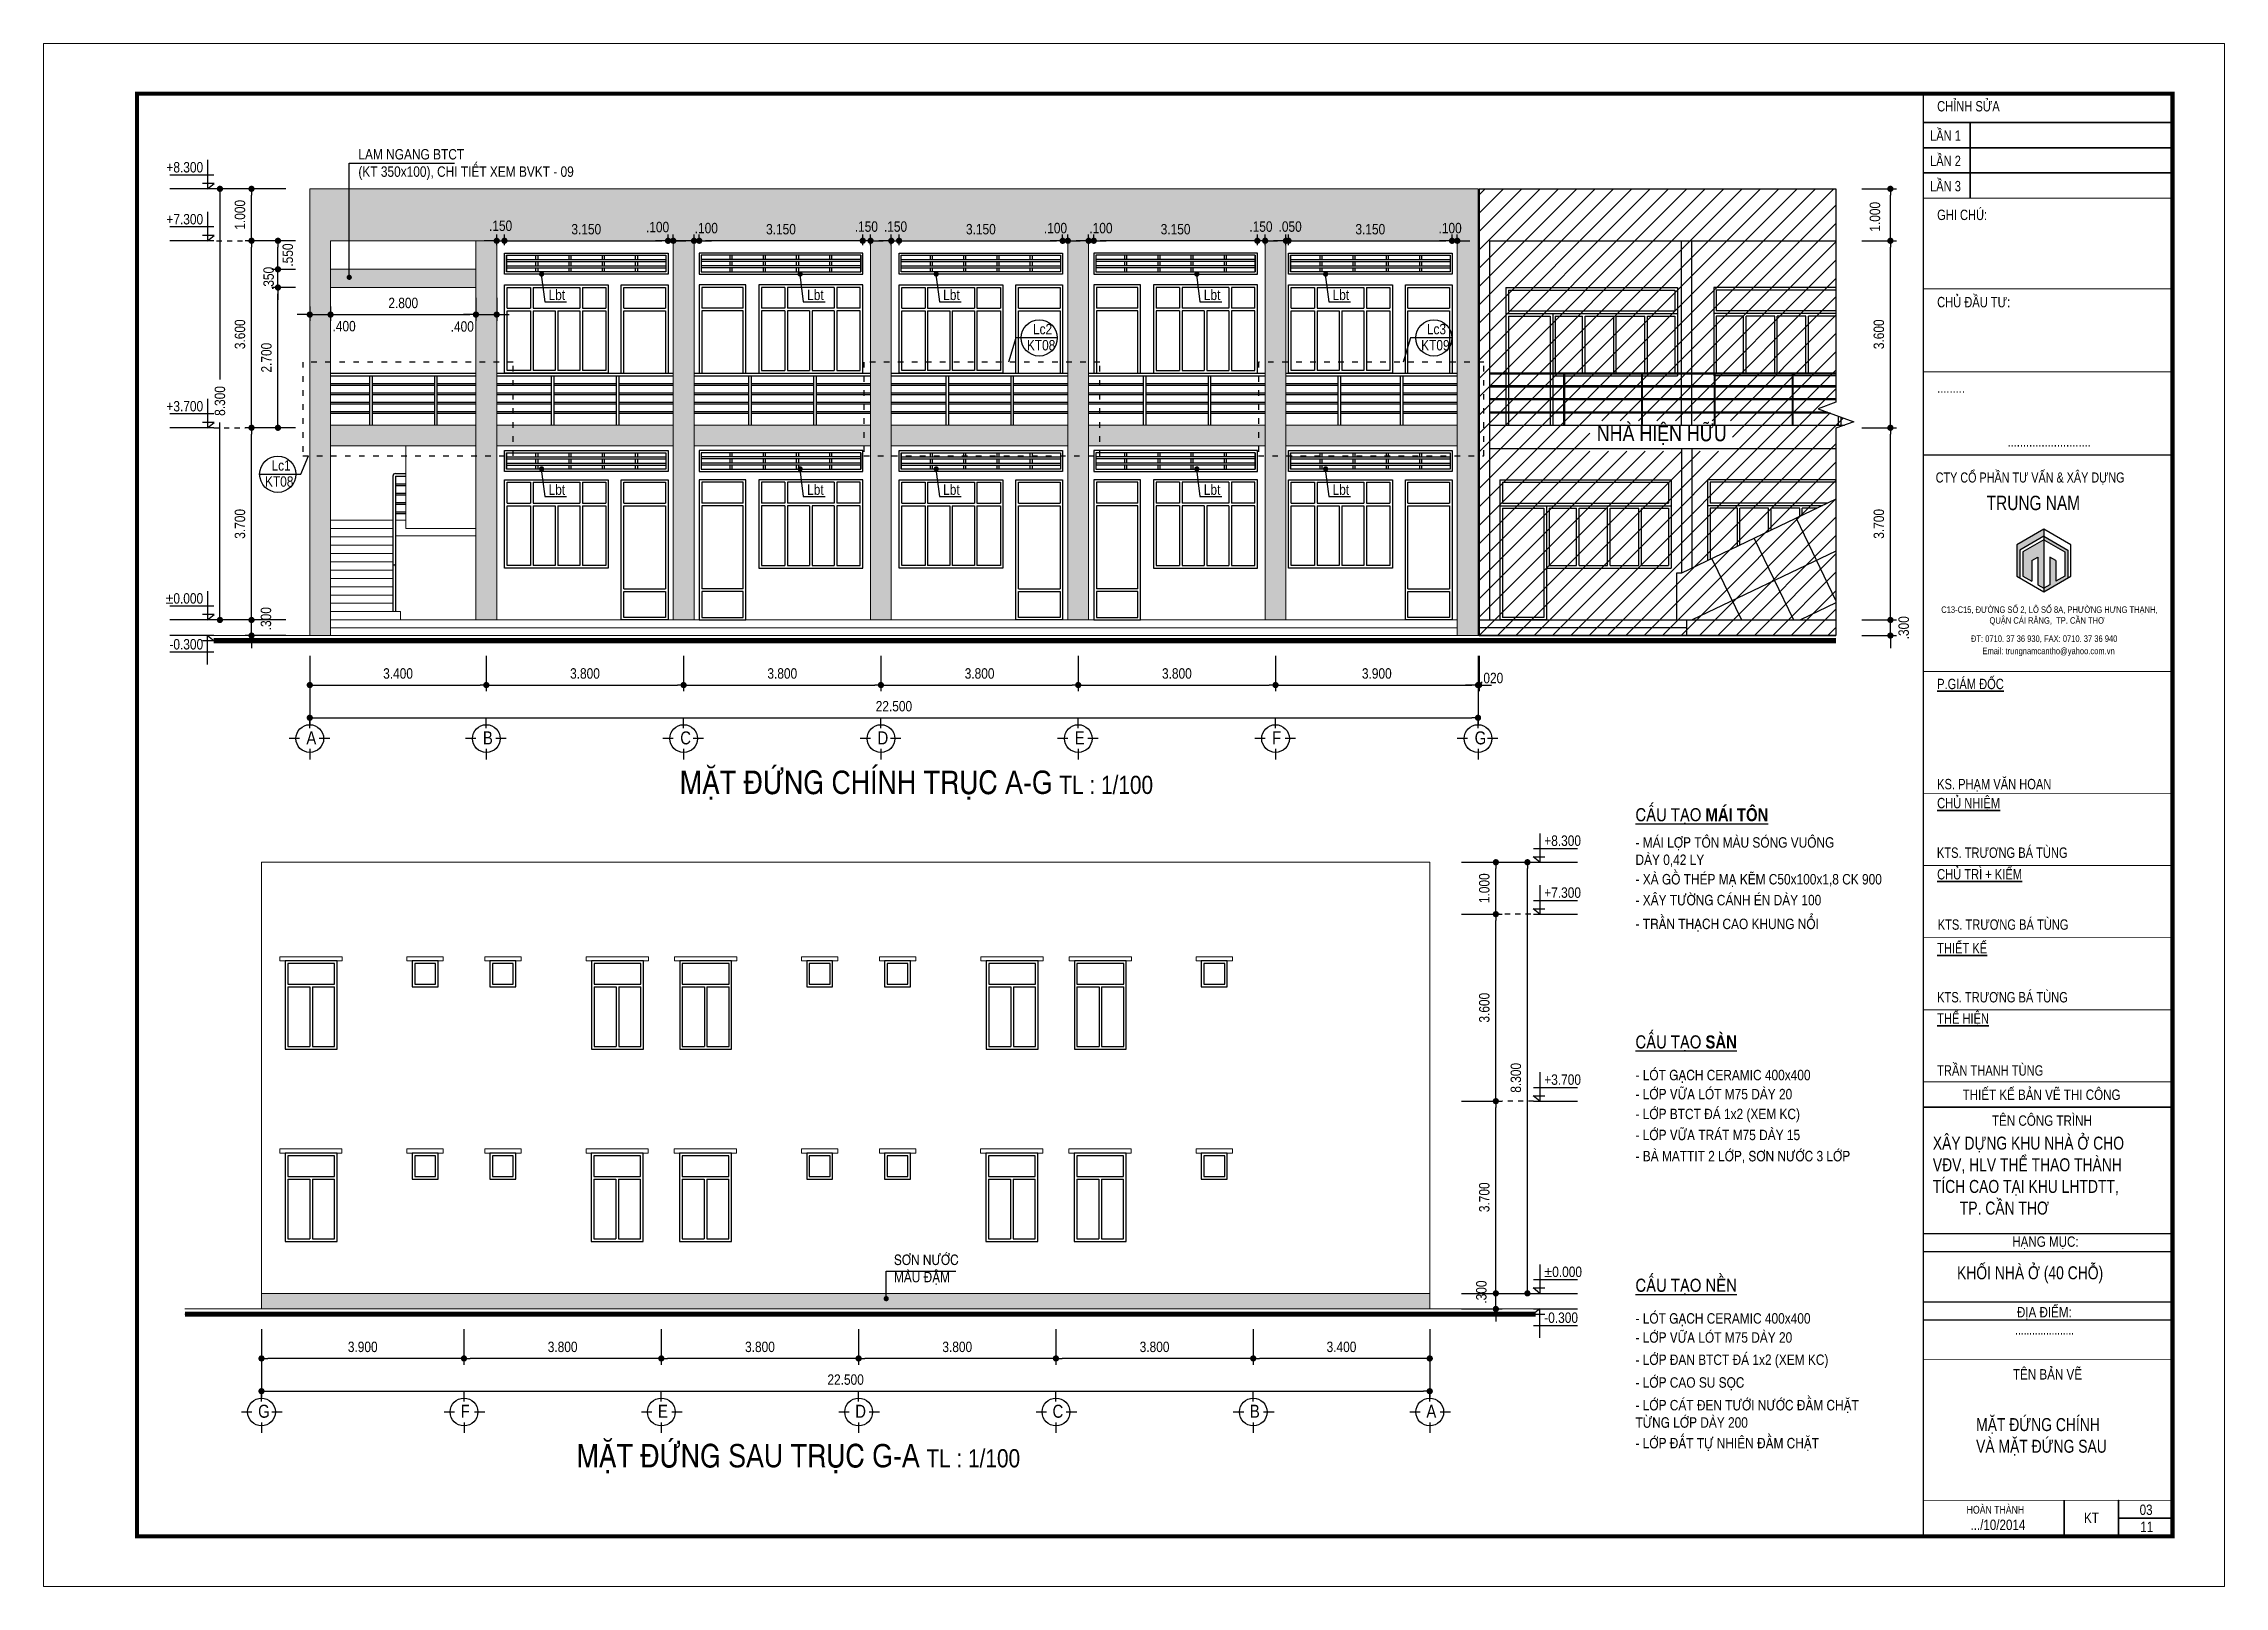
# Model space of a CAD drawing. Header units: millimetres. Extents: x 120 to 288, y 58 to 216.
# Drawn here: x 203.75 to 245.75, y 117.45 to 147.15 of the extents above; entities that cross this region are included whole.
import ezdxf

# ---------------------------------------------------------------- set-up
doc = ezdxf.new("R2010")
doc.units = ezdxf.units.MM
doc.header["$LTSCALE"] = 0.3
doc.header["$MEASUREMENT"] = 0
doc.linetypes.add('ACAD_ISO03W100', pattern=[30, 12, -18])
doc.layers.get('0').update_dxf_attribs({"linetype": 'CONTINUOUS', "lineweight": 13})
doc.layers.get('DEFPOINTS').update_dxf_attribs({"linetype": 'CONTINUOUS', "lineweight": 13})
for name, color, linetype in [('CHU', 3, 'CONTINUOUS'), ('HATCH', 8, 'CONTINUOUS'), ('LAYER 1', 1, 'CONTINUOUS'), ('LAYER 7', 7, 'CONTINUOUS'), ('LAYER1', 1, 'CONTINUOUS'), ('LAYER5', 5, 'CONTINUOUS'), ('LAYER7', 7, 'CONTINUOUS')]:
    doc.layers.add(name, color=color, linetype=linetype)
doc.layers.add('Layer6', color=7, linetype='CONTINUOUS', true_color=0xffe8a3)
doc.styles.add('HELVE-KT', font='vhelvcn.TTF')
doc.styles.add('VNI - HELVE', font='vbookmn.TTF', dxfattribs={"width": 0.8})
doc.dimstyles.new('1-100', dxfattribs={"dimtxt": 0.2, "dimasz": 0.12, "dimexe": 0.12, "dimexo": 0.2, "dimgap": 0.12, "dimtad": 1, "dimdec": 3, "dimzin": 4, "dimdsep": 46, "dimtxsty": 'HELVE-KT', "dimblk1": 'DOT', "dimblk2": 'DOT', "dimsah": 1, "dimcen": -0.18, "dimadec": 3, "dimazin": 0, "dimtfac": 1, "dimtdec": 3, "dimtmove": 2, "dimatfit": 3, "dimldrblk": 'DOT', "dimfxl": 0, "dimtolj": 1, "dimtzin": 4, "dimarcsym": 0})
pattern_1 = [(0, (122092.118755, -340702.974446), (0.015625, 0.03125), [0, -0.03125])]

msp = doc.modelspace()

# ---------------------------------------------------------------- texts
at = {"layer": 'LAYER 1', "linetype": 'Continuous', "ltscale": 0.4, "char_height": 0.2, "width": 10.8090428, "attachment_point": 1, "style": 'HELVE-KT'}
for s, insert in [('{\\H2.25x;MAËT ÑÖÙNG CHÍNH TRUÏC A-G}  {\\H1.75x;TL : 1/100}', (216.00202, 133.15042)), ('{\\H2.25x;MAËT ÑÖÙNG SAU TRUÏC G-A}  {\\H1.75x;TL : 1/100}', (214.01301, 120.18637))]:
    msp.add_mtext(s, dxfattribs=dict(at, insert=insert))
at = {"layer": 'LAYER 7', "lineweight": 35, "width": 5.3196514, "attachment_point": 1, "style": 'VNI - HELVE'}
for s, insert, char_height in [('MAËT ÑÖÙNG CHÍNH\\PVAØ MAËT ÑÖÙNG SAU', (240.96734, 120.68458), 0.25), ('{\\fVNI-Helve|b0|i0|c0|p2;03}', (244.11666, 119.02004), 0.2)]:
    msp.add_mtext(s, dxfattribs=dict(at, insert=insert, char_height=char_height))
at = {"layer": 'LAYER1', "linetype": 'Continuous', "ltscale": 0.05, "style": 'HELVE-KT'}
for s, insert, char_height, width, attachment_point in [('LAM NGANG BTCT \\P(KT 350x100), CHI TIEÁT XEM BVKT - 09', (209.81114, 145.11501), 0.2, 17.4622, 1), ('+8.300', (206.82125, 144.86542), 0.2, 15.1845217, 3), ('+7.300', (206.82125, 143.86542), 0.2, 15.1845217, 3), ('Lbt', (213.4739, 142.40888), 0.2, 17.4622, 1), ('Lbt', (218.4539, 142.40888), 0.2, 17.4622, 1), ('Lbt', (221.0739, 142.40888), 0.2, 17.4622, 1), ('Lbt', (226.0939, 142.40888), 0.2, 17.4622, 1), ('Lbt', (228.5739, 142.40888), 0.2, 17.4622, 1), ('Lc2', (222.80323, 141.5468), 0.2, 2.9748386, 7), ('Lc3', (230.38911, 141.5468), 0.2, 2.9748386, 7), ('KT08', (222.68601, 141.23675), 0.2, 2.9748386, 7), ('KT09', (230.27931, 141.23675), 0.2, 2.9748386, 7), ('+3.700', (206.82125, 140.26542), 0.2, 15.1845217, 3), ('NHAØ HIEÄN HÖÕU', (233.66257, 139.79291), 0.3, 17.4622, 1), ('Lc1', (208.13871, 138.9225), 0.2, 2.9748386, 7), ('KT08', (208.01239, 138.61245), 0.2, 2.9748386, 7), ('Lbt', (213.4739, 138.65888), 0.2, 17.4622, 1), ('Lbt', (218.4539, 138.65888), 0.2, 17.4622, 1), ('Lbt', (221.0739, 138.65888), 0.2, 17.4622, 1), ('Lbt', (226.0939, 138.65888), 0.2, 17.4622, 1), ('Lbt', (228.5739, 138.65888), 0.2, 17.4622, 1), ('±0.000', (206.82125, 136.56542), 0.2, 15.1845217, 3), ('-0.300', (206.82125, 135.68205), 0.2, 15.1845217, 3), ('A', (208.80966, 133.90532), 0.25, 13.0973333, 1), ('B', (212.20966, 133.90532), 0.25, 13.0973333, 1), ('C', (216.00966, 133.90532), 0.25, 13.0973333, 1), ('D', (219.80966, 133.90532), 0.25, 13.0973333, 1), ('E', (223.60966, 133.90532), 0.25, 13.0973333, 1), ('F', (227.40966, 133.90532), 0.25, 13.0973333, 1), ('G', (231.30966, 133.90532), 0.25, 13.0973333, 1), ('+8.300', (232.65023, 131.90137), 0.2, 15.1845217, 1), ('+7.300', (232.65023, 130.90137), 0.2, 15.1845217, 1), ('+3.700', (232.65023, 127.30137), 0.2, 15.1845217, 1), ('SÔN NÖÔÙC \\PMAØU ÑAÄM', (220.12502, 123.83302), 0.2, 17.4622, 1), ('±0.000', (232.65023, 123.60137), 0.2, 15.1845217, 1), ('-0.300', (232.65023, 122.71801), 0.2, 15.1845217, 1), ('G', (207.88008, 120.94127), 0.25, 13.0973333, 1), ('F', (211.78008, 120.94127), 0.25, 13.0973333, 1), ('E', (215.58008, 120.94127), 0.25, 13.0973333, 1), ('D', (219.38008, 120.94127), 0.25, 13.0973333, 1), ('C', (223.18008, 120.94127), 0.25, 13.0973333, 1), ('B', (226.98008, 120.94127), 0.25, 13.0973333, 1), ('A', (230.38008, 120.94127), 0.25, 13.0973333, 1)]:
    msp.add_mtext(s, dxfattribs=dict(at, insert=insert, char_height=char_height, width=width, attachment_point=attachment_point))
at = {"layer": 'LAYER1', "attachment_point": 1, "style": 'HELVE-KT'}
for s, insert, char_height, width in [('{\\fVNI-Helve-Condense|b1|i0|c0|p2;\\LCAÁU TAÏO MAÙI TOÂN }', (234.40722, 132.42652), 0.25, 18.3623642), ('- MAÙI LÔÏP TOÂN MAØU SOÙNG VUOÂNG \\PDAØY 0,42 LY', (234.40722, 131.86702), 0.2, 18.3623642), ('- XAØ GOÀ THEÙP MAÏ KEÕM C50x100x1,8 CK 900', (234.40722, 131.15883), 0.2, 18.3623642), ('- XAÂY TÖÔØNG CAÙNH EÙN DAØY 100 ', (234.40722, 130.75724), 0.2, 18.3623642), ('- TRAÀN THAÏCH CAO KHUNG NOÅI', (234.40722, 130.29901), 0.2, 18.3623642), ('{\\fVNI-Helve-Condense|b1|i0|c0|p2;\\LCAÁU TAÏO SAØN}', (234.40722, 128.05222), 0.25, 22.034837), ('- LOÙT GAÏCH CERAMIC 400x400', (234.40722, 127.38922), 0.2, 22.034837), ('- LÔÙP VÖÕA LOÙT M75 DAØY 20', (234.40722, 127.02205), 0.2, 22.034837), ('- LÔÙP BTCT ÑAÙ 1x2 (XEM KC)', (234.40722, 126.64018), 0.2, 22.034837), ('- LÔÙP VÖÕA TRAÙT M75 DAØY 15', (234.40722, 126.23628), 0.2, 22.034837), ('- BAØ MATTIT 2 LÔÙP, SÔN NÖÔÙC 3 LÔÙP', (234.40722, 125.82855), 0.2, 22.034837), ('{\\fVNI-Helve-Condense|b1|i0|c0|p2;\\LCAÁU TAÏO NEÀN }', (234.40722, 123.3673), 0.25, 22.034837), ('- LOÙT GAÏCH CERAMIC 400x400', (234.40722, 122.7043), 0.2, 22.034837), ('- LÔÙP VÖÕA LOÙT M75 DAØY 20', (234.40722, 122.33714), 0.2, 22.034837), ('- LÔÙP ÑAN BTCT ÑAÙ 1x2 (XEM KC)', (234.40722, 121.90844), 0.2, 22.034837), ('- LÔÙP CAO SU SOÏC', (234.40722, 121.47054), 0.2, 22.034837), ('- LÔÙP CAÙT ÑEN TÖÔÙI NÖÔÙC ÑAÀM CHAËT \\PTÖØNG LÔÙP DAØY 200', (234.40722, 121.03391), 0.2, 22.034837), ('- LÔÙP ÑAÁT TÖÏ NHIEÂN ÑAÀM CHAËT', (234.40722, 120.30278), 0.2, 22.034837)]:
    msp.add_mtext(s, dxfattribs=dict(at, insert=insert, char_height=char_height, width=width))

# ---------------------------------------------------------------- blocks, each defined once
blk = doc.blocks.new('AAEER')
at = {"linetype": 'Continuous', "ltscale": 0.08}
h = blk.add_hatch(color=8, dxfattribs=at)
h.paths.add_polyline_path([(377.886, 656.949), (377.886, 657.083), (377.366, 656.782), (377.366, 656.181), (377.423, 656.148), (377.423, 656.682)])
h.paths.add_polyline_path([(377.886, 656.882), (377.481, 656.649), (377.481, 656.181), (377.655, 656.081), (377.655, 656.482), (377.771, 656.548), (377.771, 656.014), (377.886, 655.947)])
blk.add_hatch(color=8, dxfattribs=at).paths.add_polyline_path([(378.118, 656.482), (378.002, 656.548), (378.002, 656.014), (377.886, 655.947), (377.886, 655.88), (378.349, 656.148), (378.349, 656.682), (377.886, 656.949), (377.886, 656.882), (378.291, 656.649), (378.291, 656.181), (378.118, 656.081)])
for p, q in [((377.886, 656.949), (377.423, 656.682)), ((377.886, 656.882), (377.481, 656.649)), ((377.886, 657.083), (377.886, 656.949)), ((377.886, 657.083), (377.886, 655.88)), ((377.886, 656.949), (378.349, 656.682)), ((377.886, 656.882), (377.886, 655.947)), ((377.886, 656.882), (378.291, 656.649)), ((377.423, 656.682), (377.423, 656.148)), ((377.481, 656.649), (377.481, 656.181)), ((377.655, 656.482), (377.771, 656.548)), ((377.655, 656.482), (377.655, 656.081)), ((377.771, 656.548), (377.771, 656.014)), ((378.118, 656.482), (378.002, 656.548)), ((378.002, 656.548), (378.002, 656.014)), ((378.118, 656.482), (378.118, 656.081)), ((378.291, 656.649), (378.291, 656.181)), ((378.349, 656.682), (378.349, 656.148))]:
    blk.add_line(p, q, dxfattribs=at)
blk.add_lwpolyline([(377.366, 656.181), (377.886, 655.88), (378.407, 656.181), (378.407, 656.782), (377.886, 657.083), (377.366, 656.782)], close=True, dxfattribs=at)
for points in [[(377.481, 656.181), (377.655, 656.081)], [(378.291, 656.181), (378.118, 656.081)], [(377.771, 656.014), (377.886, 655.947)], [(378.002, 656.014), (377.886, 655.947)]]:
    blk.add_lwpolyline(points, dxfattribs=at)
for points in [[(375.565, 643.528), (380.365, 643.528)], [(375.565, 643.18), (380.365, 643.18)], [(375.565, 642.208), (380.365, 642.208)], [(375.565, 641.861), (380.365, 641.861)]]:
    blk.add_lwpolyline(points)
at = {"layer": 'LAYER 7', "lineweight": 35}
for points in [[(375.565, 664.914), (380.365, 664.914)], [(376.469, 663.456), (376.469, 664.914)], [(375.565, 664.428), (380.365, 664.428)], [(375.565, 663.942), (380.365, 663.942)], [(375.565, 645.958), (380.365, 645.958)], [(378.282, 638.389), (378.282, 637.695)], [(379.323, 638.389), (379.323, 638.389), (379.323, 637.695)], [(379.323, 638.042), (380.365, 638.042)]]:
    blk.add_lwpolyline(points, dxfattribs=at)
at = {"layer": 'LAYER7', "const_width": 0.0278}
blk.add_lwpolyline([(380.365, 665.47), (375.565, 665.47), (375.565, 637.695), (380.365, 637.695)], close=True, dxfattribs=at)
at = {"layer": 'LAYER7'}
for points, const_width in [([(375.565, 663.456), (380.365, 663.456)], 0.0174), ([(375.565, 661.712), (380.365, 661.712)], 0.0174), ([(375.565, 660.112), (380.365, 660.112)], 0.0174), ([(375.565, 658.512), (380.365, 658.512)], 0.0212), ([(375.565, 654.346), (380.365, 654.346)], 0.0174), ([(375.565, 651.999), (380.365, 651.999)], 0.0174), ([(375.565, 650.61), (380.365, 650.61)], 0.0174), ([(375.565, 649.221), (380.365, 649.221)], 0.0174), ([(375.565, 647.833), (380.365, 647.833)], 0.0174), ([(375.565, 646.444), (380.365, 646.444)], 0.0174), ([(375.565, 641.097), (380.365, 641.097)], 0.0174), ([(375.565, 638.389), (380.365, 638.389)], 0.0174)]:
    blk.add_lwpolyline(points, dxfattribs=dict(at, const_width=const_width))
at = {"layer": 'LAYER 7', "lineweight": 35, "attachment_point": 1, "style": 'VNI - HELVE'}
for s, insert, char_height, width in [('CHÆNH SÖÛA', (375.833, 665.327), 0.2, 5.31965), ('LAÀN 1', (375.696, 664.761), 0.2, 5.31965), ('LAÀN 2', (375.696, 664.275), 0.2, 5.31965), ('LAÀN 3', (375.696, 663.789), 0.2, 5.31965), ('GHI CHUÙ:', (375.833, 663.236), 0.2, 5.31965), ('CHUÛ ÑAÀU TÖ:', (375.833, 661.556), 0.2, 5.31965), ('.........', (375.833, 659.91), 0.2, 5.31965), ('...........................', (377.188, 658.873), 0.2, 5.31965), ('{\\LP.GIAÙM ÑOÁC}', (375.833, 654.205), 0.2, 5.31965), ('KS. PHAÏM VAÊN HOAN', (375.833, 652.277), 0.2, 5.31965), ('{\\LCHUÛ NHIEÄM}', (375.833, 651.912), 0.2, 5.31965), ('KTS. TRÖÔNG BAÙ TUØNG', (375.828, 650.957), 0.2, 5.31965), ('{\\LCHUÛ TRÌ + KIEÅM}', (375.833, 650.542), 0.2, 5.31965), ('KTS. TRÖÔNG BAÙ TUØNG', (375.844, 649.573), 0.2, 5.31965), ('{\\LTHIEÁT KEÁ}', (375.833, 649.118), 0.2, 5.31965), ('KTS. TRÖÔNG BAÙ TUØNG', (375.833, 648.174), 0.2, 5.31965), ('{\\LTHEÅ HIEÄN}', (375.833, 647.765), 0.2, 5.31965), ('TRAÀN THANH TUØNG', (375.833, 646.764), 0.2, 5.31965), ('{\\fVNI-Helve|b0|i0|c0|p2;THIEÁT KEÁ BAÛN VEÕ THI COÂNG}', (376.323, 646.297), 0.2, 5.31965), ('{\\fVNI-Helve|b0|i0|c0|p2;TEÂN COÂNG TRÌNH}', (376.889, 645.799), 0.2, 5.31965), ('XAÂY DÖÏNG KHU NHAØ ÔÛ CHO\\PVÑV, HLV THEÅ THAO THAØNH \\PTÍCH CAO TAÏI KHU LHTDTT, \\P       TP. CAÀN THÔ', (375.75, 645.39), 0.25, 7.09083), ('{\\fVNI-Helve|b0|i0|c0|p2;HAÏNG MUÏC:}', (377.279, 643.469), 0.2, 5.31965), ('KHOÁI NHAØ ÔÛ (40 CHOÃ)', (376.216, 642.894), 0.25, 7.09083), ('{\\fVNI-Helve|b0|i0|c0|p2;ÑÒA ÑIEÅM:}', (377.37, 642.111), 0.2, 5.31965), ('{\\fVNI-Helve|b0|i0|c0|p2;.....................}', (377.337, 641.754), 0.17359, 5.31965), ('{\\fVNI-Helve|b0|i0|c0|p2;TEÂN BAÛN VEÕ}', (377.294, 640.914), 0.2, 5.31965), ('{\\fVNI-Helve|b0|i0|c0|p2;HOAØN THAØNH}', (376.401, 638.282), 0.15, 5.31965), ('{\\fVNI-Helve|b0|i0|c0|p2;.../10/2014}', (376.475, 638.017), 0.2, 5.31965), ('{\\fVNI-Helve|b0|i0|c0|p2;KT}', (378.663, 638.151), 0.2, 5.31965), ('{\\fVNI-Helve|b0|i0|c0|p2;11}', (379.745, 637.978), 0.2, 5.31965)]:
    blk.add_mtext(s, dxfattribs=dict(at, insert=insert, char_height=char_height, width=width))
at = {"layer": 'LAYER5', "attachment_point": 1, "style": 'VNI - HELVE'}
for s, insert, char_height, width in [('{\\H0.9774x;CTY COÅ PHAÀN TÖ VAÁN & XAÂY DÖÏNG} ', (375.805, 658.177), 0.19891, 4.67984), ('TRUNG NAM', (376.787, 657.729), 0.2777, 3.59296), ('{\\fVNI-Helve|b0|i0|c0|p2;C13-C15, ÑÖÔØNG SOÁ 2, LOÂ SOÁ 8A, PHÖÔØNG HÖNG THAÏNH, \\P                       QUAÄN CAÙI RAÊNG,  TP. CAÀN THÔ}', (375.912, 655.598), 0.12499, 8.0242), ('{\\fVNI-Helve|b0|i0|c0|p2;ÑT: 0710. 37 36 930, FAX: 0710. 37 36 940}', (376.484, 655.04), 0.12499, 8.0242), ('{\\fVNI-Helve|b0|i0|c0|p2;Email: trungnamcantho@yahoo.com.vn}', (376.706, 654.803), 0.12499, 8.0242)]:
    blk.add_mtext(s, dxfattribs=dict(at, insert=insert, char_height=char_height, width=width))
blk = doc.blocks.new('_DOT')
at = {"color": 0, "linetype": 'ByBlock'}
blk.add_line((-0.5, 0), (-1, 0), dxfattribs=at)
at = {"color": 0, "linetype": 'ByBlock', "const_width": 0.5}
blk.add_lwpolyline([(-0.25, 0, 1), (0.25, 0, 1)], format="xyb", close=True, dxfattribs=at)
blk = doc.blocks.new('*D389')
at = {"layer": 'DEFPOINTS', "color": 0, "lineweight": -2, "ltscale": 5}
for p in [(208.875, 135.559), (212.275, 135.559), (212.275, 134.797)]:
    blk.add_point(p, dxfattribs=at)
at = {"layer": 'LAYER 1', "color": 0, "lineweight": -2, "ltscale": 5}
for p, q in [((208.875, 135.359), (208.875, 134.677)), ((212.275, 135.359), (212.275, 134.677)), ((208.995, 134.797), (212.155, 134.797))]:
    blk.add_line(p, q, dxfattribs=at)
at = {"layer": 'LAYER 1', "color": 0, "lineweight": -2, "ltscale": 5, "xscale": 0.12, "yscale": 0.12, "zscale": 0.12, "rotation": 180}
blk.add_blockref('_DOT', (208.875, 134.797), dxfattribs=at)
at = {"layer": 'LAYER 1', "color": 0, "lineweight": -2, "ltscale": 5, "xscale": 0.12, "yscale": 0.12, "zscale": 0.12}
blk.add_blockref('_DOT', (212.275, 134.797), dxfattribs=at)
at = {"layer": 'LAYER 1', "color": 0, "ltscale": 5, "insert": (210.575, 135.019), "char_height": 0.2, "attachment_point": 5, "style": 'HELVE-KT'}
blk.add_mtext('\\A1;3.400', dxfattribs=at)
blk = doc.blocks.new('*D390')
at = {"layer": 'DEFPOINTS', "color": 0, "lineweight": -2, "ltscale": 5}
for p in [(212.275, 135.559), (216.075, 135.559), (216.075, 134.797)]:
    blk.add_point(p, dxfattribs=at)
at = {"layer": 'LAYER 1', "color": 0, "lineweight": -2, "ltscale": 5}
for p, q in [((212.275, 135.359), (212.275, 134.677)), ((216.075, 135.359), (216.075, 134.677)), ((212.395, 134.797), (215.955, 134.797))]:
    blk.add_line(p, q, dxfattribs=at)
at = {"layer": 'LAYER 1', "color": 0, "lineweight": -2, "ltscale": 5, "xscale": 0.12, "yscale": 0.12, "zscale": 0.12, "rotation": 180}
blk.add_blockref('_DOT', (212.275, 134.797), dxfattribs=at)
at = {"layer": 'LAYER 1', "color": 0, "lineweight": -2, "ltscale": 5, "xscale": 0.12, "yscale": 0.12, "zscale": 0.12}
blk.add_blockref('_DOT', (216.075, 134.797), dxfattribs=at)
at = {"layer": 'LAYER 1', "color": 0, "ltscale": 5, "insert": (214.175, 135.019), "char_height": 0.2, "attachment_point": 5, "style": 'HELVE-KT'}
blk.add_mtext('\\A1;3.800', dxfattribs=at)
blk = doc.blocks.new('*D391')
at = {"layer": 'DEFPOINTS', "color": 0, "lineweight": -2, "ltscale": 5}
for p in [(216.075, 135.559), (219.875, 135.559), (219.875, 134.797)]:
    blk.add_point(p, dxfattribs=at)
at = {"layer": 'LAYER 1', "color": 0, "lineweight": -2, "ltscale": 5}
for p, q in [((216.075, 135.359), (216.075, 134.677)), ((219.875, 135.359), (219.875, 134.677)), ((216.195, 134.797), (219.755, 134.797))]:
    blk.add_line(p, q, dxfattribs=at)
at = {"layer": 'LAYER 1', "color": 0, "lineweight": -2, "ltscale": 5, "xscale": 0.12, "yscale": 0.12, "zscale": 0.12, "rotation": 180}
blk.add_blockref('_DOT', (216.075, 134.797), dxfattribs=at)
at = {"layer": 'LAYER 1', "color": 0, "lineweight": -2, "ltscale": 5, "xscale": 0.12, "yscale": 0.12, "zscale": 0.12}
blk.add_blockref('_DOT', (219.875, 134.797), dxfattribs=at)
at = {"layer": 'LAYER 1', "color": 0, "ltscale": 5, "insert": (217.975, 135.019), "char_height": 0.2, "attachment_point": 5, "style": 'HELVE-KT'}
blk.add_mtext('\\A1;3.800', dxfattribs=at)
blk = doc.blocks.new('*D392')
at = {"layer": 'DEFPOINTS', "color": 0, "lineweight": -2, "ltscale": 5}
for p in [(219.875, 135.559), (223.675, 135.559), (223.675, 134.797)]:
    blk.add_point(p, dxfattribs=at)
at = {"layer": 'LAYER 1', "color": 0, "lineweight": -2, "ltscale": 5}
for p, q in [((219.875, 135.359), (219.875, 134.677)), ((223.675, 135.359), (223.675, 134.677)), ((219.995, 134.797), (223.555, 134.797))]:
    blk.add_line(p, q, dxfattribs=at)
at = {"layer": 'LAYER 1', "color": 0, "lineweight": -2, "ltscale": 5, "xscale": 0.12, "yscale": 0.12, "zscale": 0.12, "rotation": 180}
blk.add_blockref('_DOT', (219.875, 134.797), dxfattribs=at)
at = {"layer": 'LAYER 1', "color": 0, "lineweight": -2, "ltscale": 5, "xscale": 0.12, "yscale": 0.12, "zscale": 0.12}
blk.add_blockref('_DOT', (223.675, 134.797), dxfattribs=at)
at = {"layer": 'LAYER 1', "color": 0, "ltscale": 5, "insert": (221.775, 135.019), "char_height": 0.2, "attachment_point": 5, "style": 'HELVE-KT'}
blk.add_mtext('\\A1;3.800', dxfattribs=at)
blk = doc.blocks.new('*D393')
at = {"layer": 'DEFPOINTS', "color": 0, "lineweight": -2, "ltscale": 5}
for p in [(223.675, 135.559), (227.475, 135.559), (227.475, 134.797)]:
    blk.add_point(p, dxfattribs=at)
at = {"layer": 'LAYER 1', "color": 0, "lineweight": -2, "ltscale": 5}
for p, q in [((223.675, 135.359), (223.675, 134.677)), ((227.475, 135.359), (227.475, 134.677)), ((223.795, 134.797), (227.355, 134.797))]:
    blk.add_line(p, q, dxfattribs=at)
at = {"layer": 'LAYER 1', "color": 0, "lineweight": -2, "ltscale": 5, "xscale": 0.12, "yscale": 0.12, "zscale": 0.12, "rotation": 180}
blk.add_blockref('_DOT', (223.675, 134.797), dxfattribs=at)
at = {"layer": 'LAYER 1', "color": 0, "lineweight": -2, "ltscale": 5, "xscale": 0.12, "yscale": 0.12, "zscale": 0.12}
blk.add_blockref('_DOT', (227.475, 134.797), dxfattribs=at)
at = {"layer": 'LAYER 1', "color": 0, "ltscale": 5, "insert": (225.575, 135.019), "char_height": 0.2, "attachment_point": 5, "style": 'HELVE-KT'}
blk.add_mtext('\\A1;3.800', dxfattribs=at)
blk = doc.blocks.new('*D394')
at = {"layer": 'DEFPOINTS', "color": 0, "lineweight": -2, "ltscale": 5}
for p in [(227.475, 135.559), (231.375, 135.559), (231.375, 134.797)]:
    blk.add_point(p, dxfattribs=at)
at = {"layer": 'LAYER 1', "color": 0, "lineweight": -2, "ltscale": 5}
for p, q in [((227.475, 135.359), (227.475, 134.677)), ((231.375, 135.359), (231.375, 134.677)), ((227.595, 134.797), (231.255, 134.797))]:
    blk.add_line(p, q, dxfattribs=at)
at = {"layer": 'LAYER 1', "color": 0, "lineweight": -2, "ltscale": 5, "xscale": 0.12, "yscale": 0.12, "zscale": 0.12, "rotation": 180}
blk.add_blockref('_DOT', (227.475, 134.797), dxfattribs=at)
at = {"layer": 'LAYER 1', "color": 0, "lineweight": -2, "ltscale": 5, "xscale": 0.12, "yscale": 0.12, "zscale": 0.12}
blk.add_blockref('_DOT', (231.375, 134.797), dxfattribs=at)
at = {"layer": 'LAYER 1', "color": 0, "ltscale": 5, "insert": (229.425, 135.019), "char_height": 0.2, "attachment_point": 5, "style": 'HELVE-KT'}
blk.add_mtext('\\A1;3.900', dxfattribs=at)
blk = doc.blocks.new('*D36')
at = {"layer": 'DEFPOINTS', "color": 0, "lineweight": -2, "ltscale": 5}
for p in [(207.753, 136.05), (208.615, 136.05), (208.615, 135.75)]:
    blk.add_point(p, dxfattribs=at)
at = {"layer": 'LAYER 1', "color": 0, "lineweight": -2, "ltscale": 5}
for p, q in [((207.753, 136.17), (207.753, 136.29)), ((208.415, 136.05), (207.633, 136.05)), ((208.415, 135.75), (207.633, 135.75)), ((207.753, 135.75), (207.753, 136.05)), ((207.753, 135.63), (207.753, 135.51))]:
    blk.add_line(p, q, dxfattribs=at)
at = {"layer": 'LAYER 1', "color": 0, "lineweight": -2, "ltscale": 5, "xscale": 0.12, "yscale": 0.12, "zscale": 0.12}
for p, rotation in [((207.753, 136.05), 270), ((207.753, 135.75), 90)]:
    blk.add_blockref('_DOT', p, dxfattribs=dict(at, rotation=rotation))
at = {"layer": 'LAYER 1', "color": 0, "ltscale": 5, "insert": (208.032, 136.075), "char_height": 0.2, "attachment_point": 5, "rotation": 90, "style": 'HELVE-KT'}
blk.add_mtext('\\A1;.300', dxfattribs=at)
blk = doc.blocks.new('*D37')
at = {"layer": 'DEFPOINTS', "color": 0, "lineweight": -2, "ltscale": 5}
for p in [(207.753, 139.75), (208.615, 139.75), (208.615, 136.05)]:
    blk.add_point(p, dxfattribs=at)
at = {"layer": 'LAYER 1', "color": 0, "lineweight": -2, "ltscale": 5}
for p, q in [((208.415, 139.75), (207.633, 139.75)), ((207.753, 136.17), (207.753, 139.63)), ((208.415, 136.05), (207.633, 136.05))]:
    blk.add_line(p, q, dxfattribs=at)
at = {"layer": 'LAYER 1', "color": 0, "lineweight": -2, "ltscale": 5, "xscale": 0.12, "yscale": 0.12, "zscale": 0.12}
for p, rotation in [((207.753, 139.75), 90), ((207.753, 136.05), 270)]:
    blk.add_blockref('_DOT', p, dxfattribs=dict(at, rotation=rotation))
at = {"layer": 'LAYER 1', "color": 0, "ltscale": 5, "insert": (207.531, 137.9), "char_height": 0.2, "attachment_point": 5, "rotation": 90, "style": 'HELVE-KT'}
blk.add_mtext('\\A1;3.700', dxfattribs=at)
blk = doc.blocks.new('*D38')
at = {"layer": 'DEFPOINTS', "color": 0, "lineweight": -2, "ltscale": 5}
for p in [(207.753, 143.35), (208.615, 143.35), (208.615, 139.75)]:
    blk.add_point(p, dxfattribs=at)
at = {"layer": 'LAYER 1', "color": 0, "lineweight": -2, "ltscale": 5}
for p, q in [((208.415, 143.35), (207.633, 143.35)), ((207.753, 139.87), (207.753, 143.23)), ((208.415, 139.75), (207.633, 139.75))]:
    blk.add_line(p, q, dxfattribs=at)
at = {"layer": 'LAYER 1', "color": 0, "lineweight": -2, "ltscale": 5, "xscale": 0.12, "yscale": 0.12, "zscale": 0.12}
for p, rotation in [((207.753, 143.35), 90), ((207.753, 139.75), 270)]:
    blk.add_blockref('_DOT', p, dxfattribs=dict(at, rotation=rotation))
at = {"layer": 'LAYER 1', "color": 0, "ltscale": 5, "insert": (207.531, 141.55), "char_height": 0.2, "attachment_point": 5, "rotation": 90, "style": 'HELVE-KT'}
blk.add_mtext('\\A1;3.600', dxfattribs=at)
blk = doc.blocks.new('*D395')
at = {"layer": 'DEFPOINTS', "color": 0, "lineweight": -2, "ltscale": 5}
for p in [(207.753, 144.35), (208.615, 144.35), (208.615, 143.35)]:
    blk.add_point(p, dxfattribs=at)
at = {"layer": 'LAYER 1', "color": 0, "lineweight": -2, "ltscale": 5}
for p, q in [((208.415, 144.35), (207.633, 144.35)), ((207.753, 143.47), (207.753, 144.23)), ((208.415, 143.35), (207.633, 143.35))]:
    blk.add_line(p, q, dxfattribs=at)
at = {"layer": 'LAYER 1', "color": 0, "lineweight": -2, "ltscale": 5, "xscale": 0.12, "yscale": 0.12, "zscale": 0.12}
for p, rotation in [((207.753, 144.35), 90), ((207.753, 143.35), 270)]:
    blk.add_blockref('_DOT', p, dxfattribs=dict(at, rotation=rotation))
at = {"layer": 'LAYER 1', "color": 0, "ltscale": 5, "insert": (207.531, 143.85), "char_height": 0.2, "attachment_point": 5, "rotation": 90, "style": 'HELVE-KT'}
blk.add_mtext('\\A1;1.000', dxfattribs=at)
blk = doc.blocks.new('*D396')
at = {"layer": 'DEFPOINTS', "color": 0, "lineweight": -2, "ltscale": 5}
for p in [(208.615, 144.35), (207.145, 136.05), (208.615, 136.05)]:
    blk.add_point(p, dxfattribs=at)
at = {"layer": 'LAYER 1', "color": 0, "lineweight": -2, "ltscale": 5}
for p, q in [((208.415, 144.35), (207.025, 144.35)), ((207.145, 144.23), (207.145, 140.677)), ((207.145, 136.17), (207.145, 139.854)), ((208.415, 136.05), (207.025, 136.05))]:
    blk.add_line(p, q, dxfattribs=at)
at = {"layer": 'LAYER 1', "color": 0, "lineweight": -2, "ltscale": 5, "xscale": 0.12, "yscale": 0.12, "zscale": 0.12}
for p, rotation in [((207.145, 144.35), 90), ((207.145, 136.05), 270)]:
    blk.add_blockref('_DOT', p, dxfattribs=dict(at, rotation=rotation))
at = {"layer": 'LAYER 1', "color": 0, "ltscale": 5, "insert": (207.145, 140.266), "char_height": 0.2, "attachment_point": 5, "rotation": 90, "style": 'HELVE-KT'}
blk.add_mtext('\\A1;8.300', dxfattribs=at)
blk = doc.blocks.new('*D397')
at = {"layer": 'DEFPOINTS', "color": 0, "linetype": 'Continuous', "lineweight": -2}
for p in [(238.569, 136.05), (238.569, 135.75), (239.317, 136.05)]:
    blk.add_point(p, dxfattribs=at)
at = {"layer": 'LAYER1', "color": 0, "linetype": 'Continuous', "lineweight": -2}
for p, q in [((239.317, 136.17), (239.317, 136.29)), ((238.769, 136.05), (239.437, 136.05)), ((238.769, 135.75), (239.437, 135.75)), ((239.317, 135.75), (239.317, 136.05)), ((239.317, 135.63), (239.317, 135.51))]:
    blk.add_line(p, q, dxfattribs=at)
at = {"layer": 'LAYER1', "color": 0, "linetype": 'Continuous', "lineweight": -2, "xscale": 0.12, "yscale": 0.12, "zscale": 0.12}
for p, rotation in [((239.317, 136.05), 270), ((239.317, 135.75), 90)]:
    blk.add_blockref('_DOT', p, dxfattribs=dict(at, rotation=rotation))
at = {"layer": 'LAYER1', "color": 0, "linetype": 'Continuous', "insert": (239.573, 135.9), "char_height": 0.2, "attachment_point": 5, "rotation": 90, "style": 'HELVE-KT'}
blk.add_mtext('\\A1;.300', dxfattribs=at)
blk = doc.blocks.new('*D398')
at = {"layer": 'DEFPOINTS', "color": 0, "linetype": 'Continuous', "lineweight": -2}
for p in [(238.569, 139.75), (239.317, 139.75), (238.569, 136.05)]:
    blk.add_point(p, dxfattribs=at)
at = {"layer": 'LAYER1', "color": 0, "linetype": 'Continuous', "lineweight": -2}
for p, q in [((238.769, 139.75), (239.437, 139.75)), ((239.317, 136.17), (239.317, 139.63)), ((238.769, 136.05), (239.437, 136.05))]:
    blk.add_line(p, q, dxfattribs=at)
at = {"layer": 'LAYER1', "color": 0, "linetype": 'Continuous', "lineweight": -2, "xscale": 0.12, "yscale": 0.12, "zscale": 0.12}
for p, rotation in [((239.317, 139.75), 90), ((239.317, 136.05), 270)]:
    blk.add_blockref('_DOT', p, dxfattribs=dict(at, rotation=rotation))
at = {"layer": 'LAYER1', "color": 0, "linetype": 'Continuous', "insert": (239.095, 137.9), "char_height": 0.2, "attachment_point": 5, "rotation": 90, "style": 'HELVE-KT'}
blk.add_mtext('\\A1;3.700', dxfattribs=at)
blk = doc.blocks.new('*D399')
at = {"layer": 'DEFPOINTS', "color": 0, "linetype": 'Continuous', "lineweight": -2}
for p in [(238.569, 143.35), (239.317, 143.35), (238.569, 139.75)]:
    blk.add_point(p, dxfattribs=at)
at = {"layer": 'LAYER1', "color": 0, "linetype": 'Continuous', "lineweight": -2}
for p, q in [((238.769, 143.35), (239.437, 143.35)), ((239.317, 139.87), (239.317, 143.23)), ((238.769, 139.75), (239.437, 139.75))]:
    blk.add_line(p, q, dxfattribs=at)
at = {"layer": 'LAYER1', "color": 0, "linetype": 'Continuous', "lineweight": -2, "xscale": 0.12, "yscale": 0.12, "zscale": 0.12}
for p, rotation in [((239.317, 143.35), 90), ((239.317, 139.75), 270)]:
    blk.add_blockref('_DOT', p, dxfattribs=dict(at, rotation=rotation))
at = {"layer": 'LAYER1', "color": 0, "linetype": 'Continuous', "insert": (239.095, 141.55), "char_height": 0.2, "attachment_point": 5, "rotation": 90, "style": 'HELVE-KT'}
blk.add_mtext('\\A1;3.600', dxfattribs=at)
blk = doc.blocks.new('*D400')
at = {"layer": 'DEFPOINTS', "color": 0, "linetype": 'Continuous', "lineweight": -2}
for p in [(238.569, 144.35), (239.317, 144.35), (238.569, 143.35)]:
    blk.add_point(p, dxfattribs=at)
at = {"layer": 'LAYER1', "color": 0, "linetype": 'Continuous', "lineweight": -2}
for p, q in [((238.769, 144.35), (239.437, 144.35)), ((239.317, 143.47), (239.317, 144.23)), ((238.769, 143.35), (239.437, 143.35))]:
    blk.add_line(p, q, dxfattribs=at)
at = {"layer": 'LAYER1', "color": 0, "linetype": 'Continuous', "lineweight": -2, "xscale": 0.12, "yscale": 0.12, "zscale": 0.12}
for p, rotation in [((239.317, 144.35), 90), ((239.317, 143.35), 270)]:
    blk.add_blockref('_DOT', p, dxfattribs=dict(at, rotation=rotation))
at = {"layer": 'LAYER1', "color": 0, "linetype": 'Continuous', "insert": (239.02, 143.812), "char_height": 0.2, "attachment_point": 5, "rotation": 90, "style": 'HELVE-KT'}
blk.add_mtext('\\A1;1.000', dxfattribs=at)
blk = doc.blocks.new('*D453')
at = {"layer": 'DEFPOINTS', "color": 0, "lineweight": -2, "ltscale": 5}
for p in [(208.875, 135.559), (231.375, 135.559), (231.375, 134.167)]:
    blk.add_point(p, dxfattribs=at)
at = {"layer": 'LAYER 1', "color": 0, "lineweight": -2, "ltscale": 5}
for p, q in [((208.875, 135.359), (208.875, 134.047)), ((231.375, 135.359), (231.375, 134.047)), ((208.995, 134.167), (231.255, 134.167))]:
    blk.add_line(p, q, dxfattribs=at)
at = {"layer": 'LAYER 1', "color": 0, "lineweight": -2, "ltscale": 5, "xscale": 0.12, "yscale": 0.12, "zscale": 0.12, "rotation": 180}
blk.add_blockref('_DOT', (208.875, 134.167), dxfattribs=at)
at = {"layer": 'LAYER 1', "color": 0, "lineweight": -2, "ltscale": 5, "xscale": 0.12, "yscale": 0.12, "zscale": 0.12}
blk.add_blockref('_DOT', (231.375, 134.167), dxfattribs=at)
at = {"layer": 'LAYER 1', "color": 0, "ltscale": 5, "insert": (220.125, 134.389), "char_height": 0.2, "attachment_point": 5, "style": 'HELVE-KT'}
blk.add_mtext('\\A1;22.500', dxfattribs=at)
blk = doc.blocks.new('*D455')
at = {"layer": 'DEFPOINTS', "color": 0, "lineweight": -2, "ltscale": 5}
for p in [(230.856, 123.086), (231.718, 123.086), (230.856, 122.786)]:
    blk.add_point(p, dxfattribs=at)
at = {"layer": 'LAYER 1', "color": 0, "lineweight": -2, "ltscale": 5}
for p, q in [((231.056, 123.086), (231.838, 123.086)), ((231.718, 123.206), (231.718, 123.326)), ((231.718, 122.786), (231.718, 123.086)), ((231.056, 122.786), (231.838, 122.786)), ((231.718, 122.666), (231.718, 122.546))]:
    blk.add_line(p, q, dxfattribs=at)
at = {"layer": 'LAYER 1', "color": 0, "lineweight": -2, "ltscale": 5, "xscale": 0.12, "yscale": 0.12, "zscale": 0.12}
for p, rotation in [((231.718, 123.086), 270), ((231.718, 122.786), 90)]:
    blk.add_blockref('_DOT', p, dxfattribs=dict(at, rotation=rotation))
at = {"layer": 'LAYER 1', "color": 0, "ltscale": 5, "insert": (231.439, 123.111), "char_height": 0.2, "attachment_point": 5, "rotation": 90, "style": 'HELVE-KT'}
blk.add_mtext('\\A1;.300', dxfattribs=at)
blk = doc.blocks.new('*D456')
at = {"layer": 'DEFPOINTS', "color": 0, "lineweight": -2, "ltscale": 5}
for p in [(230.856, 126.786), (231.718, 126.786), (230.856, 123.086)]:
    blk.add_point(p, dxfattribs=at)
at = {"layer": 'LAYER 1', "color": 0, "lineweight": -2, "ltscale": 5}
for p, q in [((231.056, 126.786), (231.838, 126.786)), ((231.718, 123.206), (231.718, 126.666)), ((231.056, 123.086), (231.838, 123.086))]:
    blk.add_line(p, q, dxfattribs=at)
at = {"layer": 'LAYER 1', "color": 0, "lineweight": -2, "ltscale": 5, "xscale": 0.12, "yscale": 0.12, "zscale": 0.12}
for p, rotation in [((231.718, 126.786), 90), ((231.718, 123.086), 270)]:
    blk.add_blockref('_DOT', p, dxfattribs=dict(at, rotation=rotation))
at = {"layer": 'LAYER 1', "color": 0, "ltscale": 5, "insert": (231.496, 124.936), "char_height": 0.2, "attachment_point": 5, "rotation": 90, "style": 'HELVE-KT'}
blk.add_mtext('\\A1;3.700', dxfattribs=at)
blk = doc.blocks.new('*D457')
at = {"layer": 'DEFPOINTS', "color": 0, "lineweight": -2, "ltscale": 5}
for p in [(230.856, 130.386), (231.718, 130.386), (230.856, 126.786)]:
    blk.add_point(p, dxfattribs=at)
at = {"layer": 'LAYER 1', "color": 0, "lineweight": -2, "ltscale": 5}
for p, q in [((231.056, 130.386), (231.838, 130.386)), ((231.718, 126.906), (231.718, 130.266)), ((231.056, 126.786), (231.838, 126.786))]:
    blk.add_line(p, q, dxfattribs=at)
at = {"layer": 'LAYER 1', "color": 0, "lineweight": -2, "ltscale": 5, "xscale": 0.12, "yscale": 0.12, "zscale": 0.12}
for p, rotation in [((231.718, 130.386), 90), ((231.718, 126.786), 270)]:
    blk.add_blockref('_DOT', p, dxfattribs=dict(at, rotation=rotation))
at = {"layer": 'LAYER 1', "color": 0, "ltscale": 5, "insert": (231.496, 128.586), "char_height": 0.2, "attachment_point": 5, "rotation": 90, "style": 'HELVE-KT'}
blk.add_mtext('\\A1;3.600', dxfattribs=at)
blk = doc.blocks.new('*D454')
at = {"layer": 'DEFPOINTS', "color": 0, "lineweight": -2, "ltscale": 5}
for p in [(230.856, 131.386), (231.718, 131.386), (230.856, 130.386)]:
    blk.add_point(p, dxfattribs=at)
at = {"layer": 'LAYER 1', "color": 0, "lineweight": -2, "ltscale": 5}
for p, q in [((231.056, 131.386), (231.838, 131.386)), ((231.718, 130.506), (231.718, 131.266)), ((231.056, 130.386), (231.838, 130.386))]:
    blk.add_line(p, q, dxfattribs=at)
at = {"layer": 'LAYER 1', "color": 0, "lineweight": -2, "ltscale": 5, "xscale": 0.12, "yscale": 0.12, "zscale": 0.12}
for p, rotation in [((231.718, 131.386), 90), ((231.718, 130.386), 270)]:
    blk.add_blockref('_DOT', p, dxfattribs=dict(at, rotation=rotation))
at = {"layer": 'LAYER 1', "color": 0, "ltscale": 5, "insert": (231.496, 130.886), "char_height": 0.2, "attachment_point": 5, "rotation": 90, "style": 'HELVE-KT'}
blk.add_mtext('\\A1;1.000', dxfattribs=at)
blk = doc.blocks.new('*D458')
at = {"layer": 'DEFPOINTS', "color": 0, "lineweight": -2, "ltscale": 5}
for p in [(231.375, 135.559), (231.395, 135.559), (231.395, 134.797)]:
    blk.add_point(p, dxfattribs=at)
at = {"layer": 'LAYER 1', "color": 0, "lineweight": -2, "ltscale": 5}
for p, q in [((231.375, 135.359), (231.375, 134.677)), ((231.395, 135.359), (231.395, 134.677)), ((231.255, 134.797), (231.135, 134.797)), ((231.375, 134.797), (231.395, 134.797)), ((231.515, 134.797), (231.635, 134.797))]:
    blk.add_line(p, q, dxfattribs=at)
at = {"layer": 'LAYER 1', "color": 0, "lineweight": -2, "ltscale": 5, "xscale": 0.12, "yscale": 0.12, "zscale": 0.12}
blk.add_blockref('_DOT', (231.375, 134.797), dxfattribs=at)
at = {"layer": 'LAYER 1', "color": 0, "lineweight": -2, "ltscale": 5, "xscale": 0.12, "yscale": 0.12, "zscale": 0.12, "rotation": 180}
blk.add_blockref('_DOT', (231.395, 134.797), dxfattribs=at)
at = {"layer": 'LAYER 1', "color": 0, "ltscale": 5, "insert": (231.637, 134.931), "char_height": 0.2, "attachment_point": 5, "style": 'HELVE-KT'}
blk.add_mtext('\\A1;.020', dxfattribs=at)
blk = doc.blocks.new('*D459')
at = {"layer": 'DEFPOINTS', "color": 0, "lineweight": -2, "ltscale": 5}
for p in [(227.045, 122.595), (230.445, 122.595), (227.045, 121.833)]:
    blk.add_point(p, dxfattribs=at)
at = {"layer": 'LAYER 1', "color": 0, "lineweight": -2, "ltscale": 5}
for p, q in [((227.045, 122.395), (227.045, 121.713)), ((230.445, 122.395), (230.445, 121.713)), ((230.325, 121.833), (227.165, 121.833))]:
    blk.add_line(p, q, dxfattribs=at)
at = {"layer": 'LAYER 1', "color": 0, "lineweight": -2, "ltscale": 5, "xscale": 0.12, "yscale": 0.12, "zscale": 0.12, "rotation": 180}
blk.add_blockref('_DOT', (227.045, 121.833), dxfattribs=at)
at = {"layer": 'LAYER 1', "color": 0, "lineweight": -2, "ltscale": 5, "xscale": 0.12, "yscale": 0.12, "zscale": 0.12}
blk.add_blockref('_DOT', (230.445, 121.833), dxfattribs=at)
at = {"layer": 'LAYER 1', "color": 0, "ltscale": 5, "insert": (228.745, 122.055), "char_height": 0.2, "attachment_point": 5, "style": 'HELVE-KT'}
blk.add_mtext('\\A1;3.400', dxfattribs=at)
blk = doc.blocks.new('*D460')
at = {"layer": 'DEFPOINTS', "color": 0, "lineweight": -2, "ltscale": 5}
for p in [(223.245, 122.595), (227.045, 122.595), (223.245, 121.833)]:
    blk.add_point(p, dxfattribs=at)
at = {"layer": 'LAYER 1', "color": 0, "lineweight": -2, "ltscale": 5}
for p, q in [((223.245, 122.395), (223.245, 121.713)), ((227.045, 122.395), (227.045, 121.713)), ((226.925, 121.833), (223.365, 121.833))]:
    blk.add_line(p, q, dxfattribs=at)
at = {"layer": 'LAYER 1', "color": 0, "lineweight": -2, "ltscale": 5, "xscale": 0.12, "yscale": 0.12, "zscale": 0.12, "rotation": 180}
blk.add_blockref('_DOT', (223.245, 121.833), dxfattribs=at)
at = {"layer": 'LAYER 1', "color": 0, "lineweight": -2, "ltscale": 5, "xscale": 0.12, "yscale": 0.12, "zscale": 0.12}
blk.add_blockref('_DOT', (227.045, 121.833), dxfattribs=at)
at = {"layer": 'LAYER 1', "color": 0, "ltscale": 5, "insert": (225.145, 122.055), "char_height": 0.2, "attachment_point": 5, "style": 'HELVE-KT'}
blk.add_mtext('\\A1;3.800', dxfattribs=at)
blk = doc.blocks.new('*D461')
at = {"layer": 'DEFPOINTS', "color": 0, "lineweight": -2, "ltscale": 5}
for p in [(219.445, 122.595), (223.245, 122.595), (219.445, 121.833)]:
    blk.add_point(p, dxfattribs=at)
at = {"layer": 'LAYER 1', "color": 0, "lineweight": -2, "ltscale": 5}
for p, q in [((219.445, 122.395), (219.445, 121.713)), ((223.245, 122.395), (223.245, 121.713)), ((223.125, 121.833), (219.565, 121.833))]:
    blk.add_line(p, q, dxfattribs=at)
at = {"layer": 'LAYER 1', "color": 0, "lineweight": -2, "ltscale": 5, "xscale": 0.12, "yscale": 0.12, "zscale": 0.12, "rotation": 180}
blk.add_blockref('_DOT', (219.445, 121.833), dxfattribs=at)
at = {"layer": 'LAYER 1', "color": 0, "lineweight": -2, "ltscale": 5, "xscale": 0.12, "yscale": 0.12, "zscale": 0.12}
blk.add_blockref('_DOT', (223.245, 121.833), dxfattribs=at)
at = {"layer": 'LAYER 1', "color": 0, "ltscale": 5, "insert": (221.345, 122.055), "char_height": 0.2, "attachment_point": 5, "style": 'HELVE-KT'}
blk.add_mtext('\\A1;3.800', dxfattribs=at)
blk = doc.blocks.new('*D462')
at = {"layer": 'DEFPOINTS', "color": 0, "lineweight": -2, "ltscale": 5}
for p in [(215.645, 122.595), (219.445, 122.595), (215.645, 121.833)]:
    blk.add_point(p, dxfattribs=at)
at = {"layer": 'LAYER 1', "color": 0, "lineweight": -2, "ltscale": 5}
for p, q in [((215.645, 122.395), (215.645, 121.713)), ((219.445, 122.395), (219.445, 121.713)), ((219.325, 121.833), (215.765, 121.833))]:
    blk.add_line(p, q, dxfattribs=at)
at = {"layer": 'LAYER 1', "color": 0, "lineweight": -2, "ltscale": 5, "xscale": 0.12, "yscale": 0.12, "zscale": 0.12, "rotation": 180}
blk.add_blockref('_DOT', (215.645, 121.833), dxfattribs=at)
at = {"layer": 'LAYER 1', "color": 0, "lineweight": -2, "ltscale": 5, "xscale": 0.12, "yscale": 0.12, "zscale": 0.12}
blk.add_blockref('_DOT', (219.445, 121.833), dxfattribs=at)
at = {"layer": 'LAYER 1', "color": 0, "ltscale": 5, "insert": (217.545, 122.055), "char_height": 0.2, "attachment_point": 5, "style": 'HELVE-KT'}
blk.add_mtext('\\A1;3.800', dxfattribs=at)
blk = doc.blocks.new('*D463')
at = {"layer": 'DEFPOINTS', "color": 0, "lineweight": -2, "ltscale": 5}
for p in [(211.845, 122.595), (215.645, 122.595), (211.845, 121.833)]:
    blk.add_point(p, dxfattribs=at)
at = {"layer": 'LAYER 1', "color": 0, "lineweight": -2, "ltscale": 5}
for p, q in [((211.845, 122.395), (211.845, 121.713)), ((215.645, 122.395), (215.645, 121.713)), ((215.525, 121.833), (211.965, 121.833))]:
    blk.add_line(p, q, dxfattribs=at)
at = {"layer": 'LAYER 1', "color": 0, "lineweight": -2, "ltscale": 5, "xscale": 0.12, "yscale": 0.12, "zscale": 0.12, "rotation": 180}
blk.add_blockref('_DOT', (211.845, 121.833), dxfattribs=at)
at = {"layer": 'LAYER 1', "color": 0, "lineweight": -2, "ltscale": 5, "xscale": 0.12, "yscale": 0.12, "zscale": 0.12}
blk.add_blockref('_DOT', (215.645, 121.833), dxfattribs=at)
at = {"layer": 'LAYER 1', "color": 0, "ltscale": 5, "insert": (213.745, 122.055), "char_height": 0.2, "attachment_point": 5, "style": 'HELVE-KT'}
blk.add_mtext('\\A1;3.800', dxfattribs=at)
blk = doc.blocks.new('*D464')
at = {"layer": 'DEFPOINTS', "color": 0, "lineweight": -2, "ltscale": 5}
for p in [(207.945, 122.595), (211.845, 122.595), (207.945, 121.833)]:
    blk.add_point(p, dxfattribs=at)
at = {"layer": 'LAYER 1', "color": 0, "lineweight": -2, "ltscale": 5}
for p, q in [((207.945, 122.395), (207.945, 121.713)), ((211.845, 122.395), (211.845, 121.713)), ((211.725, 121.833), (208.065, 121.833))]:
    blk.add_line(p, q, dxfattribs=at)
at = {"layer": 'LAYER 1', "color": 0, "lineweight": -2, "ltscale": 5, "xscale": 0.12, "yscale": 0.12, "zscale": 0.12, "rotation": 180}
blk.add_blockref('_DOT', (207.945, 121.833), dxfattribs=at)
at = {"layer": 'LAYER 1', "color": 0, "lineweight": -2, "ltscale": 5, "xscale": 0.12, "yscale": 0.12, "zscale": 0.12}
blk.add_blockref('_DOT', (211.845, 121.833), dxfattribs=at)
at = {"layer": 'LAYER 1', "color": 0, "ltscale": 5, "insert": (209.895, 122.055), "char_height": 0.2, "attachment_point": 5, "style": 'HELVE-KT'}
blk.add_mtext('\\A1;3.900', dxfattribs=at)
blk = doc.blocks.new('*D465')
at = {"layer": 'DEFPOINTS', "color": 0, "lineweight": -2, "ltscale": 5}
for p in [(207.945, 122.054), (230.445, 122.054), (230.445, 121.203)]:
    blk.add_point(p, dxfattribs=at)
at = {"layer": 'LAYER 1', "color": 0, "lineweight": -2, "ltscale": 5}
for p, q in [((207.945, 121.854), (207.945, 121.083)), ((230.445, 121.854), (230.445, 121.083)), ((208.065, 121.203), (230.325, 121.203))]:
    blk.add_line(p, q, dxfattribs=at)
at = {"layer": 'LAYER 1', "color": 0, "lineweight": -2, "ltscale": 5, "xscale": 0.12, "yscale": 0.12, "zscale": 0.12, "rotation": 180}
blk.add_blockref('_DOT', (207.945, 121.203), dxfattribs=at)
at = {"layer": 'LAYER 1', "color": 0, "lineweight": -2, "ltscale": 5, "xscale": 0.12, "yscale": 0.12, "zscale": 0.12}
blk.add_blockref('_DOT', (230.445, 121.203), dxfattribs=at)
at = {"layer": 'LAYER 1', "color": 0, "ltscale": 5, "insert": (219.195, 121.425), "char_height": 0.2, "attachment_point": 5, "style": 'HELVE-KT'}
blk.add_mtext('\\A1;22.500', dxfattribs=at)
blk = doc.blocks.new('*D466')
at = {"layer": 'DEFPOINTS', "color": 0, "lineweight": -2, "ltscale": 5}
for p in [(231.541, 131.386), (232.326, 131.386), (231.541, 123.086)]:
    blk.add_point(p, dxfattribs=at)
at = {"layer": 'LAYER 1', "color": 0, "lineweight": -2, "ltscale": 5}
for p, q in [((231.741, 131.386), (232.446, 131.386)), ((232.326, 123.206), (232.326, 131.266)), ((231.741, 123.086), (232.446, 123.086))]:
    blk.add_line(p, q, dxfattribs=at)
at = {"layer": 'LAYER 1', "color": 0, "lineweight": -2, "ltscale": 5, "xscale": 0.12, "yscale": 0.12, "zscale": 0.12}
for p, rotation in [((232.326, 131.386), 90), ((232.326, 123.086), 270)]:
    blk.add_blockref('_DOT', p, dxfattribs=dict(at, rotation=rotation))
at = {"layer": 'LAYER 1', "color": 0, "ltscale": 5, "insert": (232.104, 127.236), "char_height": 0.2, "attachment_point": 5, "rotation": 90, "style": 'HELVE-KT'}
blk.add_mtext('\\A1;8.300', dxfattribs=at)
blk = doc.blocks.new('*D669')
at = {"layer": 'DEFPOINTS', "color": 0, "lineweight": -2, "ltscale": 5}
for p in [(208.262, 142.45), (208.799, 142.45), (208.799, 139.75)]:
    blk.add_point(p, dxfattribs=at)
at = {"layer": 'LAYER 1', "color": 0, "lineweight": -2, "ltscale": 5}
for p, q in [((208.599, 142.45), (208.142, 142.45)), ((208.262, 139.87), (208.262, 142.33)), ((208.599, 139.75), (208.142, 139.75))]:
    blk.add_line(p, q, dxfattribs=at)
at = {"layer": 'LAYER 1', "color": 0, "lineweight": -2, "ltscale": 5, "xscale": 0.12, "yscale": 0.12, "zscale": 0.12}
for p, rotation in [((208.262, 142.45), 90), ((208.262, 139.75), 270)]:
    blk.add_blockref('_DOT', p, dxfattribs=dict(at, rotation=rotation))
at = {"layer": 'LAYER 1', "color": 0, "ltscale": 5, "insert": (208.04, 141.1), "char_height": 0.2, "attachment_point": 5, "rotation": 90, "style": 'HELVE-KT'}
blk.add_mtext('\\A1;2.700', dxfattribs=at)
blk = doc.blocks.new('*D670')
at = {"layer": 'DEFPOINTS', "color": 0, "lineweight": -2, "ltscale": 5}
for p in [(208.262, 142.8), (208.799, 142.8), (208.799, 142.45)]:
    blk.add_point(p, dxfattribs=at)
at = {"layer": 'LAYER 1', "color": 0, "lineweight": -2, "ltscale": 5}
for p, q in [((208.599, 142.8), (208.142, 142.8)), ((208.262, 142.92), (208.262, 143.04)), ((208.262, 142.45), (208.262, 142.8)), ((208.599, 142.45), (208.142, 142.45)), ((208.262, 142.33), (208.262, 142.21))]:
    blk.add_line(p, q, dxfattribs=at)
at = {"layer": 'LAYER 1', "color": 0, "lineweight": -2, "ltscale": 5, "xscale": 0.12, "yscale": 0.12, "zscale": 0.12}
for p, rotation in [((208.262, 142.8), 270), ((208.262, 142.45), 90)]:
    blk.add_blockref('_DOT', p, dxfattribs=dict(at, rotation=rotation))
at = {"layer": 'LAYER 1', "color": 0, "ltscale": 5, "insert": (208.083, 142.625), "char_height": 0.2, "attachment_point": 5, "rotation": 90, "style": 'HELVE-KT'}
blk.add_mtext('\\A1;.350', dxfattribs=at)
blk = doc.blocks.new('*D671')
at = {"layer": 'DEFPOINTS', "color": 0, "lineweight": -2, "ltscale": 5}
for p in [(208.262, 143.35), (208.799, 143.35), (208.799, 142.8)]:
    blk.add_point(p, dxfattribs=at)
at = {"layer": 'LAYER 1', "color": 0, "lineweight": -2, "ltscale": 5}
for p, q in [((208.599, 143.35), (208.142, 143.35)), ((208.262, 142.92), (208.262, 143.23)), ((208.599, 142.8), (208.142, 142.8))]:
    blk.add_line(p, q, dxfattribs=at)
at = {"layer": 'LAYER 1', "color": 0, "lineweight": -2, "ltscale": 5, "xscale": 0.12, "yscale": 0.12, "zscale": 0.12}
for p, rotation in [((208.262, 143.35), 90), ((208.262, 142.8), 270)]:
    blk.add_blockref('_DOT', p, dxfattribs=dict(at, rotation=rotation))
at = {"layer": 'LAYER 1', "color": 0, "ltscale": 5, "insert": (208.452, 143.075), "char_height": 0.2, "attachment_point": 5, "rotation": 90, "style": 'HELVE-KT'}
blk.add_mtext('\\A1;.550', dxfattribs=at)
blk = doc.blocks.new('*D672')
at = {"layer": 'DEFPOINTS', "color": 0, "lineweight": -2, "ltscale": 5}
for p in [(208.875, 142.286), (209.275, 142.286), (209.275, 141.929)]:
    blk.add_point(p, dxfattribs=at)
at = {"layer": 'LAYER 1', "color": 0, "lineweight": -2, "ltscale": 5}
for p, q in [((208.875, 142.086), (208.875, 141.809)), ((209.275, 142.086), (209.275, 141.809)), ((208.755, 141.929), (208.635, 141.929)), ((208.875, 141.929), (209.275, 141.929)), ((209.395, 141.929), (209.515, 141.929))]:
    blk.add_line(p, q, dxfattribs=at)
at = {"layer": 'LAYER 1', "color": 0, "lineweight": -2, "ltscale": 5, "xscale": 0.12, "yscale": 0.12, "zscale": 0.12}
blk.add_blockref('_DOT', (208.875, 141.929), dxfattribs=at)
at = {"layer": 'LAYER 1', "color": 0, "lineweight": -2, "ltscale": 5, "xscale": 0.12, "yscale": 0.12, "zscale": 0.12, "rotation": 180}
blk.add_blockref('_DOT', (209.275, 141.929), dxfattribs=at)
at = {"layer": 'LAYER 1', "color": 0, "ltscale": 5, "insert": (209.536, 141.705), "char_height": 0.2, "attachment_point": 5, "style": 'HELVE-KT'}
blk.add_mtext('\\A1;.400', dxfattribs=at)
blk = doc.blocks.new('*D673')
at = {"layer": 'DEFPOINTS', "color": 0, "lineweight": -2, "ltscale": 5}
for p in [(212.075, 142.45), (209.275, 142.286), (212.075, 141.929)]:
    blk.add_point(p, dxfattribs=at)
at = {"layer": 'LAYER 1', "color": 0, "lineweight": -2, "ltscale": 5}
for p, q in [((209.275, 142.086), (209.275, 141.809)), ((212.075, 142.25), (212.075, 141.809)), ((209.395, 141.929), (211.955, 141.929))]:
    blk.add_line(p, q, dxfattribs=at)
at = {"layer": 'LAYER 1', "color": 0, "lineweight": -2, "ltscale": 5, "xscale": 0.12, "yscale": 0.12, "zscale": 0.12, "rotation": 180}
blk.add_blockref('_DOT', (209.275, 141.929), dxfattribs=at)
at = {"layer": 'LAYER 1', "color": 0, "lineweight": -2, "ltscale": 5, "xscale": 0.12, "yscale": 0.12, "zscale": 0.12}
blk.add_blockref('_DOT', (212.075, 141.929), dxfattribs=at)
at = {"layer": 'LAYER 1', "color": 0, "ltscale": 5, "insert": (210.675, 142.152), "char_height": 0.2, "attachment_point": 5, "style": 'HELVE-KT'}
blk.add_mtext('\\A1;2.800', dxfattribs=at)
blk = doc.blocks.new('*D674')
at = {"layer": 'DEFPOINTS', "color": 0, "lineweight": -2, "ltscale": 5}
for p in [(212.075, 142.45), (212.475, 142.45), (212.475, 141.929)]:
    blk.add_point(p, dxfattribs=at)
at = {"layer": 'LAYER 1', "color": 0, "lineweight": -2, "ltscale": 5}
for p, q in [((212.075, 142.25), (212.075, 141.809)), ((212.475, 142.25), (212.475, 141.809)), ((211.955, 141.929), (211.835, 141.929)), ((212.075, 141.929), (212.475, 141.929)), ((212.595, 141.929), (212.715, 141.929))]:
    blk.add_line(p, q, dxfattribs=at)
at = {"layer": 'LAYER 1', "color": 0, "lineweight": -2, "ltscale": 5, "xscale": 0.12, "yscale": 0.12, "zscale": 0.12}
blk.add_blockref('_DOT', (212.075, 141.929), dxfattribs=at)
at = {"layer": 'LAYER 1', "color": 0, "lineweight": -2, "ltscale": 5, "xscale": 0.12, "yscale": 0.12, "zscale": 0.12, "rotation": 180}
blk.add_blockref('_DOT', (212.475, 141.929), dxfattribs=at)
at = {"layer": 'LAYER 1', "color": 0, "ltscale": 5, "insert": (211.812, 141.699), "char_height": 0.2, "attachment_point": 5, "style": 'HELVE-KT'}
blk.add_mtext('\\A1;.400', dxfattribs=at)
blk = doc.blocks.new('*D714')
at = {"layer": 'DEFPOINTS', "color": 0, "lineweight": -2, "ltscale": 5}
for p in [(212.625, 143.35), (212.475, 143.063), (212.625, 143.063)]:
    blk.add_point(p, dxfattribs=at)
at = {"layer": 'LAYER 1', "color": 0, "lineweight": -2, "ltscale": 5}
for p, q in [((212.355, 143.35), (212.235, 143.35)), ((212.475, 143.263), (212.475, 143.47)), ((212.475, 143.35), (212.625, 143.35)), ((212.625, 143.263), (212.625, 143.47)), ((212.745, 143.35), (212.865, 143.35))]:
    blk.add_line(p, q, dxfattribs=at)
at = {"layer": 'LAYER 1', "color": 0, "lineweight": -2, "ltscale": 5, "xscale": 0.12, "yscale": 0.12, "zscale": 0.12}
blk.add_blockref('_DOT', (212.475, 143.35), dxfattribs=at)
at = {"layer": 'LAYER 1', "color": 0, "lineweight": -2, "ltscale": 5, "xscale": 0.12, "yscale": 0.12, "zscale": 0.12, "rotation": 180}
blk.add_blockref('_DOT', (212.625, 143.35), dxfattribs=at)
at = {"layer": 'LAYER 1', "color": 0, "ltscale": 5, "insert": (212.55, 143.638), "char_height": 0.2, "attachment_point": 5, "style": 'HELVE-KT'}
blk.add_mtext('\\A1;.150', dxfattribs=at)
blk = doc.blocks.new('*D715')
at = {"layer": 'DEFPOINTS', "color": 0, "lineweight": -2, "ltscale": 5}
for p in [(215.775, 143.35), (212.625, 143.063), (215.775, 143.11)]:
    blk.add_point(p, dxfattribs=at)
at = {"layer": 'LAYER 1', "color": 0, "lineweight": -2, "ltscale": 5}
for p, q in [((212.625, 143.263), (212.625, 143.47)), ((212.745, 143.35), (215.655, 143.35)), ((215.775, 143.31), (215.775, 143.47))]:
    blk.add_line(p, q, dxfattribs=at)
at = {"layer": 'LAYER 1', "color": 0, "lineweight": -2, "ltscale": 5, "xscale": 0.12, "yscale": 0.12, "zscale": 0.12, "rotation": 180}
blk.add_blockref('_DOT', (212.625, 143.35), dxfattribs=at)
at = {"layer": 'LAYER 1', "color": 0, "lineweight": -2, "ltscale": 5, "xscale": 0.12, "yscale": 0.12, "zscale": 0.12}
blk.add_blockref('_DOT', (215.775, 143.35), dxfattribs=at)
at = {"layer": 'LAYER 1', "color": 0, "ltscale": 5, "insert": (214.2, 143.572), "char_height": 0.2, "attachment_point": 5, "style": 'HELVE-KT'}
blk.add_mtext('\\A1;3.150', dxfattribs=at)
blk = doc.blocks.new('*D716')
at = {"layer": 'DEFPOINTS', "color": 0, "lineweight": -2, "ltscale": 5}
for p in [(215.875, 143.35), (215.775, 143.11), (215.875, 143.11)]:
    blk.add_point(p, dxfattribs=at)
at = {"layer": 'LAYER 1', "color": 0, "lineweight": -2, "ltscale": 5}
for p, q in [((215.655, 143.35), (215.535, 143.35)), ((215.775, 143.31), (215.775, 143.47)), ((215.775, 143.35), (215.875, 143.35)), ((215.875, 143.31), (215.875, 143.47)), ((215.995, 143.35), (216.115, 143.35))]:
    blk.add_line(p, q, dxfattribs=at)
at = {"layer": 'LAYER 1', "color": 0, "lineweight": -2, "ltscale": 5, "xscale": 0.12, "yscale": 0.12, "zscale": 0.12}
blk.add_blockref('_DOT', (215.775, 143.35), dxfattribs=at)
at = {"layer": 'LAYER 1', "color": 0, "lineweight": -2, "ltscale": 5, "xscale": 0.12, "yscale": 0.12, "zscale": 0.12, "rotation": 180}
blk.add_blockref('_DOT', (215.875, 143.35), dxfattribs=at)
at = {"layer": 'LAYER 1', "color": 0, "ltscale": 5, "insert": (215.573, 143.613), "char_height": 0.2, "attachment_point": 5, "style": 'HELVE-KT'}
blk.add_mtext('\\A1;.100', dxfattribs=at)
blk = doc.blocks.new('*D717')
at = {"layer": 'DEFPOINTS', "color": 0, "lineweight": -2, "ltscale": 5}
for p in [(219.525, 143.35), (219.525, 143.063), (219.675, 143.063)]:
    blk.add_point(p, dxfattribs=at)
at = {"layer": 'LAYER 1', "color": 0, "lineweight": -2, "ltscale": 5}
for p, q in [((219.405, 143.35), (219.285, 143.35)), ((219.525, 143.263), (219.525, 143.47)), ((219.675, 143.35), (219.525, 143.35)), ((219.675, 143.263), (219.675, 143.47)), ((219.795, 143.35), (219.915, 143.35))]:
    blk.add_line(p, q, dxfattribs=at)
at = {"layer": 'LAYER 1', "color": 0, "lineweight": -2, "ltscale": 5, "xscale": 0.12, "yscale": 0.12, "zscale": 0.12}
blk.add_blockref('_DOT', (219.525, 143.35), dxfattribs=at)
at = {"layer": 'LAYER 1', "color": 0, "lineweight": -2, "ltscale": 5, "xscale": 0.12, "yscale": 0.12, "zscale": 0.12, "rotation": 180}
blk.add_blockref('_DOT', (219.675, 143.35), dxfattribs=at)
at = {"layer": 'LAYER 1', "color": 0, "ltscale": 5, "insert": (219.594, 143.622), "char_height": 0.2, "attachment_point": 5, "style": 'HELVE-KT'}
blk.add_mtext('\\A1;.150', dxfattribs=at)
blk = doc.blocks.new('*D718')
at = {"layer": 'DEFPOINTS', "color": 0, "lineweight": -2, "ltscale": 5}
for p in [(216.375, 143.35), (216.375, 143.11), (219.525, 143.063)]:
    blk.add_point(p, dxfattribs=at)
at = {"layer": 'LAYER 1', "color": 0, "lineweight": -2, "ltscale": 5}
for p, q in [((216.375, 143.31), (216.375, 143.47)), ((219.405, 143.35), (216.495, 143.35)), ((219.525, 143.263), (219.525, 143.47))]:
    blk.add_line(p, q, dxfattribs=at)
at = {"layer": 'LAYER 1', "color": 0, "lineweight": -2, "ltscale": 5, "xscale": 0.12, "yscale": 0.12, "zscale": 0.12, "rotation": 180}
blk.add_blockref('_DOT', (216.375, 143.35), dxfattribs=at)
at = {"layer": 'LAYER 1', "color": 0, "lineweight": -2, "ltscale": 5, "xscale": 0.12, "yscale": 0.12, "zscale": 0.12}
blk.add_blockref('_DOT', (219.525, 143.35), dxfattribs=at)
at = {"layer": 'LAYER 1', "color": 0, "ltscale": 5, "insert": (217.95, 143.572), "char_height": 0.2, "attachment_point": 5, "style": 'HELVE-KT'}
blk.add_mtext('\\A1;3.150', dxfattribs=at)
blk = doc.blocks.new('*D719')
at = {"layer": 'DEFPOINTS', "color": 0, "lineweight": -2, "ltscale": 5}
for p in [(216.275, 143.35), (216.275, 143.11), (216.375, 143.11)]:
    blk.add_point(p, dxfattribs=at)
at = {"layer": 'LAYER 1', "color": 0, "lineweight": -2, "ltscale": 5}
for p, q in [((216.155, 143.35), (216.035, 143.35)), ((216.275, 143.31), (216.275, 143.47)), ((216.375, 143.35), (216.275, 143.35)), ((216.375, 143.31), (216.375, 143.47)), ((216.495, 143.35), (216.615, 143.35))]:
    blk.add_line(p, q, dxfattribs=at)
at = {"layer": 'LAYER 1', "color": 0, "lineweight": -2, "ltscale": 5, "xscale": 0.12, "yscale": 0.12, "zscale": 0.12}
blk.add_blockref('_DOT', (216.275, 143.35), dxfattribs=at)
at = {"layer": 'LAYER 1', "color": 0, "lineweight": -2, "ltscale": 5, "xscale": 0.12, "yscale": 0.12, "zscale": 0.12, "rotation": 180}
blk.add_blockref('_DOT', (216.375, 143.35), dxfattribs=at)
at = {"layer": 'LAYER 1', "color": 0, "ltscale": 5, "insert": (216.512, 143.593), "char_height": 0.2, "attachment_point": 5, "style": 'HELVE-KT'}
blk.add_mtext('\\A1;.100', dxfattribs=at)
blk = doc.blocks.new('*D720')
at = {"layer": 'DEFPOINTS', "color": 0, "lineweight": -2, "ltscale": 5}
for p in [(220.225, 143.35), (220.075, 143.063), (220.225, 143.063)]:
    blk.add_point(p, dxfattribs=at)
at = {"layer": 'LAYER 1', "color": 0, "lineweight": -2, "ltscale": 5}
for p, q in [((219.955, 143.35), (219.835, 143.35)), ((220.075, 143.263), (220.075, 143.47)), ((220.075, 143.35), (220.225, 143.35)), ((220.225, 143.263), (220.225, 143.47)), ((220.345, 143.35), (220.465, 143.35))]:
    blk.add_line(p, q, dxfattribs=at)
at = {"layer": 'LAYER 1', "color": 0, "lineweight": -2, "ltscale": 5, "xscale": 0.12, "yscale": 0.12, "zscale": 0.12}
blk.add_blockref('_DOT', (220.075, 143.35), dxfattribs=at)
at = {"layer": 'LAYER 1', "color": 0, "lineweight": -2, "ltscale": 5, "xscale": 0.12, "yscale": 0.12, "zscale": 0.12, "rotation": 180}
blk.add_blockref('_DOT', (220.225, 143.35), dxfattribs=at)
at = {"layer": 'LAYER 1', "color": 0, "ltscale": 5, "insert": (220.156, 143.622), "char_height": 0.2, "attachment_point": 5, "style": 'HELVE-KT'}
blk.add_mtext('\\A1;.150', dxfattribs=at)
blk = doc.blocks.new('*D721')
at = {"layer": 'DEFPOINTS', "color": 0, "lineweight": -2, "ltscale": 5}
for p in [(223.375, 143.35), (220.225, 143.063), (223.375, 143.11)]:
    blk.add_point(p, dxfattribs=at)
at = {"layer": 'LAYER 1', "color": 0, "lineweight": -2, "ltscale": 5}
for p, q in [((220.225, 143.263), (220.225, 143.47)), ((220.345, 143.35), (223.255, 143.35)), ((223.375, 143.31), (223.375, 143.47))]:
    blk.add_line(p, q, dxfattribs=at)
at = {"layer": 'LAYER 1', "color": 0, "lineweight": -2, "ltscale": 5, "xscale": 0.12, "yscale": 0.12, "zscale": 0.12, "rotation": 180}
blk.add_blockref('_DOT', (220.225, 143.35), dxfattribs=at)
at = {"layer": 'LAYER 1', "color": 0, "lineweight": -2, "ltscale": 5, "xscale": 0.12, "yscale": 0.12, "zscale": 0.12}
blk.add_blockref('_DOT', (223.375, 143.35), dxfattribs=at)
at = {"layer": 'LAYER 1', "color": 0, "ltscale": 5, "insert": (221.8, 143.572), "char_height": 0.2, "attachment_point": 5, "style": 'HELVE-KT'}
blk.add_mtext('\\A1;3.150', dxfattribs=at)
blk = doc.blocks.new('*D722')
at = {"layer": 'DEFPOINTS', "color": 0, "lineweight": -2, "ltscale": 5}
for p in [(223.475, 143.35), (223.375, 143.11), (223.475, 143.11)]:
    blk.add_point(p, dxfattribs=at)
at = {"layer": 'LAYER 1', "color": 0, "lineweight": -2, "ltscale": 5}
for p, q in [((223.255, 143.35), (223.135, 143.35)), ((223.375, 143.31), (223.375, 143.47)), ((223.375, 143.35), (223.475, 143.35)), ((223.475, 143.31), (223.475, 143.47)), ((223.595, 143.35), (223.715, 143.35))]:
    blk.add_line(p, q, dxfattribs=at)
at = {"layer": 'LAYER 1', "color": 0, "lineweight": -2, "ltscale": 5, "xscale": 0.12, "yscale": 0.12, "zscale": 0.12}
blk.add_blockref('_DOT', (223.375, 143.35), dxfattribs=at)
at = {"layer": 'LAYER 1', "color": 0, "lineweight": -2, "ltscale": 5, "xscale": 0.12, "yscale": 0.12, "zscale": 0.12, "rotation": 180}
blk.add_blockref('_DOT', (223.475, 143.35), dxfattribs=at)
at = {"layer": 'LAYER 1', "color": 0, "ltscale": 5, "insert": (223.237, 143.593), "char_height": 0.2, "attachment_point": 5, "style": 'HELVE-KT'}
blk.add_mtext('\\A1;.100', dxfattribs=at)
blk = doc.blocks.new('*D723')
at = {"layer": 'DEFPOINTS', "color": 0, "lineweight": -2, "ltscale": 5}
for p in [(227.125, 143.35), (227.125, 143.063), (227.275, 143.063)]:
    blk.add_point(p, dxfattribs=at)
at = {"layer": 'LAYER 1', "color": 0, "lineweight": -2, "ltscale": 5}
for p, q in [((227.005, 143.35), (226.885, 143.35)), ((227.125, 143.263), (227.125, 143.47)), ((227.275, 143.35), (227.125, 143.35)), ((227.275, 143.263), (227.275, 143.47)), ((227.395, 143.35), (227.515, 143.35))]:
    blk.add_line(p, q, dxfattribs=at)
at = {"layer": 'LAYER 1', "color": 0, "lineweight": -2, "ltscale": 5, "xscale": 0.12, "yscale": 0.12, "zscale": 0.12}
blk.add_blockref('_DOT', (227.125, 143.35), dxfattribs=at)
at = {"layer": 'LAYER 1', "color": 0, "lineweight": -2, "ltscale": 5, "xscale": 0.12, "yscale": 0.12, "zscale": 0.12, "rotation": 180}
blk.add_blockref('_DOT', (227.275, 143.35), dxfattribs=at)
at = {"layer": 'LAYER 1', "color": 0, "ltscale": 5, "insert": (227.194, 143.622), "char_height": 0.2, "attachment_point": 5, "style": 'HELVE-KT'}
blk.add_mtext('\\A1;.150', dxfattribs=at)
blk = doc.blocks.new('*D724')
at = {"layer": 'DEFPOINTS', "color": 0, "lineweight": -2, "ltscale": 5}
for p in [(223.975, 143.35), (223.975, 143.11), (227.125, 143.063)]:
    blk.add_point(p, dxfattribs=at)
at = {"layer": 'LAYER 1', "color": 0, "lineweight": -2, "ltscale": 5}
for p, q in [((223.975, 143.31), (223.975, 143.47)), ((227.005, 143.35), (224.095, 143.35)), ((227.125, 143.263), (227.125, 143.47))]:
    blk.add_line(p, q, dxfattribs=at)
at = {"layer": 'LAYER 1', "color": 0, "lineweight": -2, "ltscale": 5, "xscale": 0.12, "yscale": 0.12, "zscale": 0.12, "rotation": 180}
blk.add_blockref('_DOT', (223.975, 143.35), dxfattribs=at)
at = {"layer": 'LAYER 1', "color": 0, "lineweight": -2, "ltscale": 5, "xscale": 0.12, "yscale": 0.12, "zscale": 0.12}
blk.add_blockref('_DOT', (227.125, 143.35), dxfattribs=at)
at = {"layer": 'LAYER 1', "color": 0, "ltscale": 5, "insert": (225.55, 143.572), "char_height": 0.2, "attachment_point": 5, "style": 'HELVE-KT'}
blk.add_mtext('\\A1;3.150', dxfattribs=at)
blk = doc.blocks.new('*D725')
at = {"layer": 'DEFPOINTS', "color": 0, "lineweight": -2, "ltscale": 5}
for p in [(223.875, 143.35), (223.875, 143.11), (223.975, 143.11)]:
    blk.add_point(p, dxfattribs=at)
at = {"layer": 'LAYER 1', "color": 0, "lineweight": -2, "ltscale": 5}
for p, q in [((223.755, 143.35), (223.635, 143.35)), ((223.875, 143.31), (223.875, 143.47)), ((223.975, 143.35), (223.875, 143.35)), ((223.975, 143.31), (223.975, 143.47)), ((224.095, 143.35), (224.215, 143.35))]:
    blk.add_line(p, q, dxfattribs=at)
at = {"layer": 'LAYER 1', "color": 0, "lineweight": -2, "ltscale": 5, "xscale": 0.12, "yscale": 0.12, "zscale": 0.12}
blk.add_blockref('_DOT', (223.875, 143.35), dxfattribs=at)
at = {"layer": 'LAYER 1', "color": 0, "lineweight": -2, "ltscale": 5, "xscale": 0.12, "yscale": 0.12, "zscale": 0.12, "rotation": 180}
blk.add_blockref('_DOT', (223.975, 143.35), dxfattribs=at)
at = {"layer": 'LAYER 1', "color": 0, "ltscale": 5, "insert": (224.112, 143.593), "char_height": 0.2, "attachment_point": 5, "style": 'HELVE-KT'}
blk.add_mtext('\\A1;.100', dxfattribs=at)
blk = doc.blocks.new('*D726')
at = {"layer": 'DEFPOINTS', "color": 0, "lineweight": -2, "ltscale": 5}
for p in [(227.725, 143.35), (227.675, 143.063), (227.725, 143.063)]:
    blk.add_point(p, dxfattribs=at)
at = {"layer": 'LAYER 1', "color": 0, "lineweight": -2, "ltscale": 5}
for p, q in [((227.555, 143.35), (227.435, 143.35)), ((227.675, 143.263), (227.675, 143.47)), ((227.675, 143.35), (227.725, 143.35)), ((227.725, 143.263), (227.725, 143.47)), ((227.845, 143.35), (227.965, 143.35))]:
    blk.add_line(p, q, dxfattribs=at)
at = {"layer": 'LAYER 1', "color": 0, "lineweight": -2, "ltscale": 5, "xscale": 0.12, "yscale": 0.12, "zscale": 0.12}
blk.add_blockref('_DOT', (227.675, 143.35), dxfattribs=at)
at = {"layer": 'LAYER 1', "color": 0, "lineweight": -2, "ltscale": 5, "xscale": 0.12, "yscale": 0.12, "zscale": 0.12, "rotation": 180}
blk.add_blockref('_DOT', (227.725, 143.35), dxfattribs=at)
at = {"layer": 'LAYER 1', "color": 0, "ltscale": 5, "insert": (227.756, 143.622), "char_height": 0.2, "attachment_point": 5, "style": 'HELVE-KT'}
blk.add_mtext('\\A1;.050', dxfattribs=at)
blk = doc.blocks.new('*D727')
at = {"layer": 'DEFPOINTS', "color": 0, "lineweight": -2, "ltscale": 5}
for p in [(230.875, 143.35), (227.725, 143.063), (230.875, 143.11)]:
    blk.add_point(p, dxfattribs=at)
at = {"layer": 'LAYER 1', "color": 0, "lineweight": -2, "ltscale": 5}
for p, q in [((227.725, 143.263), (227.725, 143.47)), ((227.845, 143.35), (230.755, 143.35)), ((230.875, 143.31), (230.875, 143.47))]:
    blk.add_line(p, q, dxfattribs=at)
at = {"layer": 'LAYER 1', "color": 0, "lineweight": -2, "ltscale": 5, "xscale": 0.12, "yscale": 0.12, "zscale": 0.12, "rotation": 180}
blk.add_blockref('_DOT', (227.725, 143.35), dxfattribs=at)
at = {"layer": 'LAYER 1', "color": 0, "lineweight": -2, "ltscale": 5, "xscale": 0.12, "yscale": 0.12, "zscale": 0.12}
blk.add_blockref('_DOT', (230.875, 143.35), dxfattribs=at)
at = {"layer": 'LAYER 1', "color": 0, "ltscale": 5, "insert": (229.3, 143.572), "char_height": 0.2, "attachment_point": 5, "style": 'HELVE-KT'}
blk.add_mtext('\\A1;3.150', dxfattribs=at)
blk = doc.blocks.new('*D728')
at = {"layer": 'DEFPOINTS', "color": 0, "lineweight": -2, "ltscale": 5}
for p in [(230.975, 143.35), (230.875, 143.11), (230.975, 143.11)]:
    blk.add_point(p, dxfattribs=at)
at = {"layer": 'LAYER 1', "color": 0, "lineweight": -2, "ltscale": 5}
for p, q in [((230.755, 143.35), (230.635, 143.35)), ((230.875, 143.31), (230.875, 143.47)), ((230.875, 143.35), (230.975, 143.35)), ((230.975, 143.31), (230.975, 143.47)), ((231.095, 143.35), (231.215, 143.35))]:
    blk.add_line(p, q, dxfattribs=at)
at = {"layer": 'LAYER 1', "color": 0, "lineweight": -2, "ltscale": 5, "xscale": 0.12, "yscale": 0.12, "zscale": 0.12}
blk.add_blockref('_DOT', (230.875, 143.35), dxfattribs=at)
at = {"layer": 'LAYER 1', "color": 0, "lineweight": -2, "ltscale": 5, "xscale": 0.12, "yscale": 0.12, "zscale": 0.12, "rotation": 180}
blk.add_blockref('_DOT', (230.975, 143.35), dxfattribs=at)
at = {"layer": 'LAYER 1', "color": 0, "ltscale": 5, "insert": (230.837, 143.593), "char_height": 0.2, "attachment_point": 5, "style": 'HELVE-KT'}
blk.add_mtext('\\A1;.100', dxfattribs=at)

# ---------------------------------------------------------------- dimensions: what is measured, and where the dimension line sits
at = {"layer": 'LAYER 1', "ltscale": 5}
for base, p1, p2, angle, picture, middle in [((207.1455, 136.05031), (208.61525, 144.35031), (208.61525, 136.05031), 90, '*D396', (207.1455, 140.26575)), ((216.27483, 143.35031), (216.37483, 143.11031), (216.27483, 143.11031), 180, '*D719', (216.51249, 143.59314)), ((219.52483, 143.35031), (219.67483, 143.06251), (219.52483, 143.06251), 180, '*D717', (219.59357, 143.62171)), ((220.22483, 143.35031), (220.07483, 143.06251), (220.22483, 143.06251), 0, '*D720', (220.1561, 143.62171)), ((223.47483, 143.35031), (223.37483, 143.11031), (223.47483, 143.11031), 0, '*D722', (223.23718, 143.59314)), ((223.87483, 143.35031), (223.97483, 143.11031), (223.87483, 143.11031), 180, '*D725', (224.11249, 143.59314)), ((227.12483, 143.35031), (227.27483, 143.06251), (227.12483, 143.06251), 180, '*D723', (227.19357, 143.62171)), ((227.72483, 143.35031), (227.67483, 143.06251), (227.72483, 143.06251), 0, '*D726', (227.7561, 143.62171)), ((230.97483, 143.35031), (230.87483, 143.11031), (230.97483, 143.11031), 0, '*D728', (230.83718, 143.59314)), ((208.26236, 143.35031), (208.79942, 142.80031), (208.79942, 143.35031), 90, '*D671', (208.45182, 143.07531)), ((208.26236, 142.80031), (208.79942, 142.45031), (208.79942, 142.80031), 90, '*D670', (208.08305, 142.62531)), ((207.75343, 136.05031), (208.61525, 135.75031), (208.61525, 136.05031), 90, '*D36', (208.03239, 136.07548)), ((231.71806, 123.08626), (230.85624, 122.78626), (230.85624, 123.08626), 90, '*D455', (231.43909, 123.11144))]:
    dim = msp.add_linear_dim(base=base, p1=p1, p2=p2, angle=angle, dimstyle='1-100', dxfattribs=at)
    dim.commit()
    dim.dimension.update_dxf_attribs({"geometry": picture, "text_midpoint": middle, "dimtype": 160})
for base, p1, p2, angle, picture, middle in [((207.75343, 144.35031), (208.61525, 143.35031), (208.61525, 144.35031), 90, '*D395', (207.5313, 143.85031)), ((216.37483, 143.35031), (219.52483, 143.06251), (216.37483, 143.11031), 180, '*D718', (217.94983, 143.57244)), ((223.37483, 143.35031), (220.22483, 143.06251), (223.37483, 143.11031), 0, '*D721', (221.79983, 143.57244)), ((223.97483, 143.35031), (227.12483, 143.06251), (223.97483, 143.11031), 180, '*D724', (225.54983, 143.57244)), ((230.87483, 143.35031), (227.72483, 143.06251), (230.87483, 143.11031), 0, '*D727', (229.29983, 143.57244)), ((207.75343, 143.35031), (208.61525, 139.75031), (208.61525, 143.35031), 90, '*D38', (207.5313, 141.55031)), ((208.26236, 142.45031), (208.79942, 139.75031), (208.79942, 142.45031), 90, '*D669', (208.04022, 141.10031)), ((207.75343, 139.75031), (208.61525, 136.05031), (208.61525, 139.75031), 90, '*D37', (207.5313, 137.90031)), ((231.71806, 131.38626), (230.85624, 130.38626), (230.85624, 131.38626), 90, '*D454', (231.49592, 130.88626)), ((232.32599, 131.38626), (231.54123, 123.08626), (231.54123, 131.38626), 90, '*D466', (232.10385, 127.23626)), ((231.71806, 130.38626), (230.85624, 126.78626), (230.85624, 130.38626), 90, '*D457', (231.49592, 128.58626)), ((231.71806, 126.78626), (230.85624, 123.08626), (230.85624, 126.78626), 90, '*D456', (231.49592, 124.93626)), ((207.94525, 121.83291), (211.84525, 122.59473), (207.94525, 122.59473), 180, '*D464', (209.89525, 122.05504)), ((211.84525, 121.83291), (215.64525, 122.59473), (211.84525, 122.59473), 180, '*D463', (213.74525, 122.05504)), ((215.64525, 121.83291), (219.44525, 122.59473), (215.64525, 122.59473), 180, '*D462', (217.54525, 122.05504)), ((219.44525, 121.83291), (223.24525, 122.59473), (219.44525, 122.59473), 180, '*D461', (221.34525, 122.05504)), ((223.24525, 121.83291), (227.04525, 122.59473), (223.24525, 122.59473), 180, '*D460', (225.14525, 122.05504)), ((227.04525, 121.83291), (230.44525, 122.59473), (227.04525, 122.59473), 180, '*D459', (228.74525, 122.05504))]:
    dim = msp.add_linear_dim(base=base, p1=p1, p2=p2, angle=angle, dimstyle='1-100', dxfattribs=at)
    dim.commit()
    dim.dimension.update_dxf_attribs({"geometry": picture, "text_midpoint": middle})
for base, p1, p2, picture, middle in [((212.62483, 143.35031), (212.47483, 143.06251), (212.62483, 143.06251), '*D714', (212.54983, 143.63829)), ((215.87483, 143.35031), (215.77483, 143.11031), (215.87483, 143.11031), '*D716', (215.57268, 143.61294)), ((212.47483, 141.92941), (212.07483, 142.45031), (212.47483, 142.45031), '*D674', (211.81235, 141.69945)), ((209.27483, 141.92941), (208.87483, 142.28636), (209.27483, 142.28636), '*D672', (209.53572, 141.70518)), ((231.39483, 134.79695), (231.37483, 135.55877), (231.39483, 135.55877), '*D458', (231.63704, 134.93127))]:
    dim = msp.add_linear_dim(base=base, p1=p1, p2=p2, dimstyle='1-100', dxfattribs=at)
    dim.commit()
    dim.dimension.update_dxf_attribs({"geometry": picture, "text_midpoint": middle, "dimtype": 160})
for base, p1, p2, picture, middle in [((215.77483, 143.35031), (212.62483, 143.06251), (215.77483, 143.11031), '*D715', (214.19983, 143.57244)), ((212.07483, 141.92941), (209.27483, 142.28636), (212.07483, 142.45031), '*D673', (210.67483, 142.15155)), ((212.27483, 134.79695), (208.87483, 135.55877), (212.27483, 135.55877), '*D389', (210.57483, 135.01909)), ((231.37483, 134.16677), (208.87483, 135.55877), (231.37483, 135.55877), '*D453', (220.12483, 134.38891)), ((216.07483, 134.79695), (212.27483, 135.55877), (216.07483, 135.55877), '*D390', (214.17483, 135.01909)), ((219.87483, 134.79695), (216.07483, 135.55877), (219.87483, 135.55877), '*D391', (217.97483, 135.01909)), ((223.67483, 134.79695), (219.87483, 135.55877), (223.67483, 135.55877), '*D392', (221.77483, 135.01909)), ((227.47483, 134.79695), (223.67483, 135.55877), (227.47483, 135.55877), '*D393', (225.57483, 135.01909)), ((231.37483, 134.79695), (227.47483, 135.55877), (231.37483, 135.55877), '*D394', (229.42483, 135.01909)), ((230.44525, 121.20273), (207.94525, 122.05382), (230.44525, 122.05382), '*D465', (219.19525, 121.42486))]:
    dim = msp.add_linear_dim(base=base, p1=p1, p2=p2, dimstyle='1-100', dxfattribs=at)
    dim.commit()
    dim.dimension.update_dxf_attribs({"geometry": picture, "text_midpoint": middle})
at = {"layer": 'LAYER1', "linetype": 'Continuous'}
for base, p1, p2, picture, middle in [((239.31738, 144.35031), (238.56859, 143.35031), (238.56859, 144.35031), '*D400', (239.01964, 143.81198)), ((239.31738, 136.05031), (238.56859, 135.75031), (238.56859, 136.05031), '*D397', (239.57314, 135.90031))]:
    dim = msp.add_linear_dim(base=base, p1=p1, p2=p2, angle=90, dimstyle='1-100', dxfattribs=at)
    dim.commit()
    dim.dimension.update_dxf_attribs({"geometry": picture, "text_midpoint": middle, "dimtype": 160})
for base, p1, p2, picture, middle in [((239.31738, 143.35031), (238.56859, 139.75031), (238.56859, 143.35031), '*D399', (239.09525, 141.55031)), ((239.31738, 139.75031), (238.56859, 136.05031), (238.56859, 139.75031), '*D398', (239.09525, 137.90031))]:
    dim = msp.add_linear_dim(base=base, p1=p1, p2=p2, angle=90, dimstyle='1-100', dxfattribs=at)
    dim.commit()
    dim.dimension.update_dxf_attribs({"geometry": picture, "text_midpoint": middle})

# ---------------------------------------------------------------- hatches: boundary and pattern name
at = {"layer": 'HATCH', "ltscale": 5}
h = msp.add_hatch(dxfattribs=at)
h.set_pattern_fill('ANSI31', color=256, scale=2, style=0)
h.set_pattern_definition([(45, (231.39483, 135.7503), (-0.1767767, 0.1767767), [])])
h.paths.add_polyline_path([(231.39483, 144.35031), (238.26865, 144.35031), (238.26865, 140.24057), (237.92521, 140.11557), (238.61208, 139.86557), (238.26865, 139.74057), (238.26865, 135.75031), (231.39483, 135.75031)])
h.paths.add_polyline_path([(233.52519, 139.88362), (236.27674, 139.88362), (236.27674, 139.30064), (233.52519, 139.30064)])
at = {"layer": 'HATCH', "lineweight": -2, "ltscale": 0.08}
h = msp.add_hatch(dxfattribs=at)
h.set_pattern_fill('AR-SAND', color=256, scale=0.06, style=0)
h.set_pattern_definition([(37.5, (207.94525, 122.78626), (-0.0037796, 0.11560943), [0, -0.0912, 0, -0.102, 0, -0.0975]), (7.5, (207.94525, 122.78626), (0.1061866, 0.1693288), [0, -0.0492, 0, -0.0822, 0, -0.0315]), (327.5, (207.87145, 122.78626), (0.1868485, 0.00033954), [0, -0.03, 0, -0.108, 0, -0.141]), (317.5, (207.87145, 122.78626), (0.1803676, 0.0526605), [0, -0.015, 0, -0.0708, 0, -0.081])])
h.paths.add_polyline_path([(211.84525, 123.08626), (207.94525, 123.08626), (207.94525, 122.78626), (211.84525, 122.78626)])
h.paths.add_polyline_path([(215.64525, 123.08626), (211.84525, 123.08626), (211.84525, 122.78626), (215.64525, 122.78626)])
h.paths.add_polyline_path([(219.44525, 123.08626), (215.64525, 123.08626), (215.64525, 122.78626), (219.44525, 122.78626)])
h.paths.add_polyline_path([(223.24525, 123.08626), (219.44525, 123.08626), (219.44525, 122.78626), (223.24525, 122.78626)])
h.paths.add_polyline_path([(227.04525, 123.08626), (223.24525, 123.08626), (223.24525, 122.78626), (227.04525, 122.78626)])
h.paths.add_polyline_path([(230.44525, 123.08626), (227.04525, 123.08626), (227.04525, 122.78626), (230.44525, 122.78626)])
at = {"layer": 'Layer6', "ltscale": 5}
h = msp.add_hatch(dxfattribs=at)
h.set_pattern_fill('DOTS', color=256, scale=0.5, style=0)
h.set_pattern_definition([(0, (208.874834, 135.750307), (0.015625, 0.03125), [0, -0.03125])])
h.paths.add_polyline_path([(231.37483, 144.35031), (209.63551, 144.35031), (209.63551, 143.35031), (230.97483, 143.35031), (230.97483, 141.01556), (231.37483, 141.01556)])
h.paths.add_polyline_path([(209.63551, 144.35031), (208.87483, 144.35031), (208.87483, 141.01556), (209.27483, 141.01556), (209.27483, 143.35031), (209.63551, 143.35031)])
h.paths.add_polyline_path([(209.27483, 141.01556), (208.87483, 141.01556), (208.87483, 139.21176), (209.27483, 139.21176)])
h.paths.add_polyline_path([(209.27483, 139.21176), (208.87483, 139.21176), (208.87483, 135.75031), (209.27483, 135.75031)])
h.paths.add_polyline_path([(231.37483, 139.21176), (230.97483, 139.21176), (230.97483, 135.75031), (231.37483, 135.75031)])
h.paths.add_polyline_path([(231.37483, 141.01556), (230.97483, 141.01556), (230.97483, 139.21176), (231.37483, 139.21176)])
h.paths.add_polyline_path([(212.2801, 143.79043), (212.81957, 143.79043), (212.81957, 143.48616), (212.2801, 143.48616)], flags=24)
h.paths.add_polyline_path([(213.85677, 143.72457), (214.5429, 143.72457), (214.5429, 143.42031), (213.85677, 143.42031)], flags=24)
h.paths.add_polyline_path([(215.30295, 143.76508), (215.84241, 143.76508), (215.84241, 143.46081), (215.30295, 143.46081)], flags=24)
h.paths.add_polyline_path([(219.32383, 143.77385), (219.8633, 143.77385), (219.8633, 143.46958), (219.32383, 143.46958)], flags=24)
h.paths.add_polyline_path([(217.60677, 143.72457), (218.2929, 143.72457), (218.2929, 143.42031), (217.60677, 143.42031)], flags=24)
h.paths.add_polyline_path([(216.24276, 143.74528), (216.78222, 143.74528), (216.78222, 143.44101), (216.24276, 143.44101)], flags=24)
h.paths.add_polyline_path([(219.88637, 143.77385), (220.42583, 143.77385), (220.42583, 143.46958), (219.88637, 143.46958)], flags=24)
h.paths.add_polyline_path([(221.45677, 143.72457), (222.1429, 143.72457), (222.1429, 143.42031), (221.45677, 143.42031)], flags=24)
h.paths.add_polyline_path([(222.96744, 143.74528), (223.50691, 143.74528), (223.50691, 143.44101), (222.96744, 143.44101)], flags=24)
h.paths.add_polyline_path([(226.92383, 143.77385), (227.4633, 143.77385), (227.4633, 143.46958), (226.92383, 143.46958)], flags=24)
h.paths.add_polyline_path([(225.20677, 143.72457), (225.8929, 143.72457), (225.8929, 143.42031), (225.20677, 143.42031)], flags=24)
h.paths.add_polyline_path([(223.84276, 143.74528), (224.38222, 143.74528), (224.38222, 143.44101), (223.84276, 143.44101)], flags=24)
h.paths.add_polyline_path([(227.48637, 143.77385), (228.02583, 143.77385), (228.02583, 143.46958), (227.48637, 143.46958)], flags=24)
h.paths.add_polyline_path([(228.95677, 143.72457), (229.6429, 143.72457), (229.6429, 143.42031), (228.95677, 143.42031)], flags=24)
h.paths.add_polyline_path([(230.56744, 143.74528), (231.10691, 143.74528), (231.10691, 143.44101), (230.56744, 143.44101)], flags=24)
h = msp.add_hatch(dxfattribs=at)
h.set_pattern_fill('DOTS', color=256, scale=0.5, style=0)
h.set_pattern_definition(pattern_1)
h.paths.add_polyline_path([(227.27483, 136.05031), (227.67483, 136.05031), (227.67483, 143.35031), (227.27483, 143.35031)])
h.paths.add_polyline_path([(223.47483, 136.05031), (223.87483, 136.05031), (223.87483, 143.35031), (223.47483, 143.35031)])
h.paths.add_polyline_path([(219.67483, 136.05031), (220.07483, 136.05031), (220.07483, 143.35031), (219.67483, 143.35031)])
h.paths.add_polyline_path([(215.87483, 136.05031), (216.27483, 136.05031), (216.27483, 143.35031), (215.87483, 143.35031)])
h.paths.add_polyline_path([(212.47483, 143.35031), (212.07483, 143.35031), (212.07483, 136.05031), (212.47483, 136.05031)])
h = msp.add_hatch(dxfattribs=at)
h.set_pattern_fill('DOTS', color=256, scale=0.5, style=0)
h.set_pattern_definition(pattern_1)
h.paths.add_polyline_path([(212.07483, 139.40031), (212.07483, 139.80031), (209.27483, 139.80031), (209.27483, 139.40031)])
h.paths.add_polyline_path([(215.87483, 139.40031), (215.87483, 139.80031), (212.47483, 139.80031), (212.47483, 139.40031)])
h.paths.add_polyline_path([(216.27483, 139.80031), (216.27483, 139.40031), (219.67483, 139.40031), (219.67483, 139.80031)])
h.paths.add_polyline_path([(223.47483, 139.40031), (223.47483, 139.80031), (220.07483, 139.80031), (220.07483, 139.40031)])
h.paths.add_polyline_path([(223.87483, 139.80031), (223.87483, 139.40031), (227.27483, 139.40031), (227.27483, 139.80031)])
h.paths.add_polyline_path([(227.67483, 139.80031), (227.67483, 139.40031), (230.97483, 139.40031), (230.97483, 139.80031)])
h.paths.add_polyline_path([(209.27483, 142.80031), (209.27483, 142.45031), (212.07483, 142.45031), (212.07483, 142.80031)])

# ---------------------------------------------------------------- linework, layer by layer
at = {"ltscale": 5}
for p, q in [((208.87483, 144.35031), (208.87483, 135.75031)), ((208.87483, 144.35031), (231.37483, 144.35031)), ((209.27483, 143.35031), (209.27483, 135.75031)), ((209.27483, 143.35031), (230.97483, 143.35031)), ((212.07483, 143.35031), (212.07483, 136.05031)), ((212.47483, 143.35031), (212.47483, 136.05031)), ((215.87483, 143.35031), (215.87483, 136.05031)), ((216.27483, 143.35031), (216.27483, 136.05031)), ((219.67483, 143.35031), (219.67483, 136.05031)), ((220.07483, 143.35031), (220.07483, 136.05031)), ((223.47483, 143.35031), (223.47483, 136.05031)), ((223.87483, 143.35031), (223.87483, 136.05031)), ((227.27483, 143.35031), (227.27483, 136.05031)), ((227.67483, 143.35031), (227.67483, 136.05031)), ((230.97483, 143.35031), (230.97483, 135.75031)), ((209.27483, 142.80031), (212.07483, 142.80031)), ((209.27483, 142.45031), (212.07483, 142.45031)), ((209.27483, 139.80031), (212.07483, 139.80031)), ((212.47483, 139.80031), (215.87483, 139.80031)), ((216.27483, 139.80031), (219.67483, 139.80031)), ((220.07483, 139.80031), (223.47483, 139.80031)), ((223.87483, 139.80031), (227.27483, 139.80031)), ((227.67483, 139.80031), (230.97483, 139.80031)), ((209.27483, 139.40031), (212.07483, 139.40031)), ((210.72483, 139.40031), (210.72483, 137.81031)), ((212.47483, 139.40031), (215.87483, 139.40031)), ((216.27483, 139.40031), (219.67483, 139.40031)), ((220.07483, 139.40031), (223.47483, 139.40031)), ((223.87483, 139.40031), (227.27483, 139.40031)), ((227.67483, 139.40031), (230.97483, 139.40031)), ((209.27483, 137.97031), (210.47483, 137.97031)), ((209.27483, 137.81031), (210.47483, 137.81031)), ((210.52483, 137.97031), (210.72483, 137.97031)), ((210.72483, 137.81031), (212.07483, 137.81031)), ((209.27483, 137.65031), (210.47483, 137.65031)), ((209.27483, 137.49031), (210.47483, 137.49031)), ((210.52483, 137.67031), (212.07483, 137.67031)), ((209.27483, 137.33031), (210.47483, 137.33031)), ((209.27483, 137.17031), (210.47483, 137.17031)), ((209.27483, 137.01031), (210.47483, 137.01031)), ((209.27483, 136.85031), (210.47483, 136.85031)), ((209.27483, 136.69031), (210.47483, 136.69031)), ((209.27483, 136.53031), (210.47483, 136.53031)), ((209.27483, 136.37031), (210.47483, 136.37031)), ((209.27483, 136.21031), (210.47483, 136.21031)), ((210.47483, 136.21031), (210.62483, 136.21031)), ((210.62483, 136.21031), (210.62483, 136.05031)), ((207.0255, 135.75031), (234.35287, 135.75031)), ((209.27483, 136.05031), (230.97483, 136.05031)), ((209.27483, 135.90031), (230.97483, 135.90031)), ((207.0255, 135.65031), (238.26865, 135.65031)), ((206.46866, 122.78626), (232.48755, 122.78626)), ((206.46866, 122.68626), (232.48755, 122.68626))]:
    msp.add_line(p, q, dxfattribs=at)
for points in [[(231.37483, 144.35031), (231.37483, 135.75031)], [(228.29141, 135.75031), (238.26865, 135.75031)], [(207.94525, 122.78626), (207.94525, 131.38626)], [(207.94525, 131.38626), (230.44525, 131.38626)], [(230.44525, 122.78626), (230.44525, 131.38626)], [(209.39999, 129.48626), (208.29999, 129.48626), (208.29999, 129.56626), (209.49999, 129.56626), (209.49999, 129.48626), (209.39999, 129.48626)], [(211.34525, 129.48626), (210.74525, 129.48626), (210.74525, 129.56626), (211.44525, 129.56626), (211.44525, 129.48626), (211.34525, 129.48626)], [(212.84525, 129.48626), (212.24525, 129.48626), (212.24525, 129.56626), (212.94525, 129.56626), (212.94525, 129.48626), (212.84525, 129.48626)], [(215.29999, 129.48626), (214.19999, 129.48626), (214.19999, 129.56626), (215.39999, 129.56626), (215.39999, 129.48626), (215.29999, 129.48626)], [(216.99999, 129.48626), (215.89999, 129.48626), (215.89999, 129.56626), (217.09999, 129.56626), (217.09999, 129.48626), (216.99999, 129.48626)], [(218.94525, 129.48626), (218.34525, 129.48626), (218.34525, 129.56626), (219.04525, 129.56626), (219.04525, 129.48626), (218.94525, 129.48626)], [(220.44525, 129.48626), (219.84525, 129.48626), (219.84525, 129.56626), (220.54525, 129.56626), (220.54525, 129.48626), (220.44525, 129.48626)], [(222.89999, 129.48626), (221.79999, 129.48626), (221.79999, 129.56626), (222.99999, 129.56626), (222.99999, 129.48626), (222.89999, 129.48626)], [(224.59999, 129.48626), (223.49999, 129.48626), (223.49999, 129.56626), (224.69999, 129.56626), (224.69999, 129.48626), (224.59999, 129.48626)], [(226.54525, 129.48626), (225.94525, 129.48626), (225.94525, 129.56626), (226.64525, 129.56626), (226.64525, 129.48626), (226.54525, 129.48626)], [(209.39525, 125.78626), (208.29525, 125.78626), (208.29525, 125.86626), (209.49525, 125.86626), (209.49525, 125.78626), (209.39525, 125.78626)], [(211.34525, 125.78626), (210.74525, 125.78626), (210.74525, 125.86626), (211.44525, 125.86626), (211.44525, 125.78626), (211.34525, 125.78626)], [(212.84525, 125.78626), (212.24525, 125.78626), (212.24525, 125.86626), (212.94525, 125.86626), (212.94525, 125.78626), (212.84525, 125.78626)], [(215.29525, 125.78626), (214.19525, 125.78626), (214.19525, 125.86626), (215.39525, 125.86626), (215.39525, 125.78626), (215.29525, 125.78626)], [(216.99525, 125.78626), (215.89525, 125.78626), (215.89525, 125.86626), (217.09525, 125.86626), (217.09525, 125.78626), (216.99525, 125.78626)], [(218.94525, 125.78626), (218.34525, 125.78626), (218.34525, 125.86626), (219.04525, 125.86626), (219.04525, 125.78626), (218.94525, 125.78626)], [(220.44525, 125.78626), (219.84525, 125.78626), (219.84525, 125.86626), (220.54525, 125.86626), (220.54525, 125.78626), (220.44525, 125.78626)], [(222.89525, 125.78626), (221.79525, 125.78626), (221.79525, 125.86626), (222.99525, 125.86626), (222.99525, 125.78626), (222.89525, 125.78626)], [(224.59525, 125.78626), (223.49525, 125.78626), (223.49525, 125.86626), (224.69525, 125.86626), (224.69525, 125.78626), (224.59525, 125.78626)], [(226.54525, 125.78626), (225.94525, 125.78626), (225.94525, 125.86626), (226.64525, 125.86626), (226.64525, 125.78626), (226.54525, 125.78626)], [(230.44525, 123.08626), (207.94525, 123.08626)]]:
    msp.add_lwpolyline(points, dxfattribs=at)
at = {"ltscale": 5, "const_width": 0.1}
for points in [[(207.0255, 135.65031), (238.26865, 135.65031)], [(206.46866, 122.68626), (232.48755, 122.68626)]]:
    msp.add_lwpolyline(points, dxfattribs=at)
at = {"layer": 'CHU'}
for points in [[(208.87483, 133.96677), (208.87483, 134.16677)], [(212.27483, 133.96677), (212.27483, 134.16677)], [(216.07483, 133.96677), (216.07483, 134.16677)], [(219.87483, 133.96677), (219.87483, 134.16677)], [(223.67483, 133.96677), (223.67483, 134.16677)], [(227.47483, 133.96677), (227.47483, 134.16677)], [(231.37483, 133.96677), (231.37483, 134.16677)], [(208.67483, 133.76677), (208.47483, 133.76677)], [(208.87483, 133.56677), (208.87483, 133.36677)], [(209.25817, 133.76677), (209.05817, 133.76677)], [(212.07483, 133.76677), (211.87483, 133.76677)], [(212.27483, 133.56677), (212.27483, 133.36677)], [(212.65817, 133.76677), (212.45817, 133.76677)], [(215.87483, 133.76677), (215.67483, 133.76677)], [(216.07483, 133.56677), (216.07483, 133.36677)], [(216.45817, 133.76677), (216.25817, 133.76677)], [(219.67483, 133.76677), (219.47483, 133.76677)], [(219.87483, 133.56677), (219.87483, 133.36677)], [(220.25817, 133.76677), (220.05817, 133.76677)], [(223.47483, 133.76677), (223.27483, 133.76677)], [(223.67483, 133.56677), (223.67483, 133.36677)], [(224.05817, 133.76677), (223.85817, 133.76677)], [(227.27483, 133.76677), (227.07483, 133.76677)], [(227.47483, 133.56677), (227.47483, 133.36677)], [(227.85817, 133.76677), (227.65817, 133.76677)], [(231.17483, 133.76677), (230.97483, 133.76677)], [(231.37483, 133.56677), (231.37483, 133.36677)], [(231.75817, 133.76677), (231.55817, 133.76677)], [(207.94525, 121.00273), (207.94525, 121.20273)], [(211.84525, 121.00273), (211.84525, 121.20273)], [(215.64525, 121.00273), (215.64525, 121.20273)], [(219.44525, 121.00273), (219.44525, 121.20273)], [(223.24525, 121.00273), (223.24525, 121.20273)], [(227.04525, 121.00273), (227.04525, 121.20273)], [(230.44525, 121.00273), (230.44525, 121.20273)], [(207.56192, 120.80273), (207.76192, 120.80273)], [(207.94525, 120.60273), (207.94525, 120.40273)], [(208.14525, 120.80273), (208.34525, 120.80273)], [(211.46192, 120.80273), (211.66192, 120.80273)], [(211.84525, 120.60273), (211.84525, 120.40273)], [(212.04525, 120.80273), (212.24525, 120.80273)], [(215.26192, 120.80273), (215.46192, 120.80273)], [(215.64525, 120.60273), (215.64525, 120.40273)], [(215.84525, 120.80273), (216.04525, 120.80273)], [(219.06192, 120.80273), (219.26192, 120.80273)], [(219.44525, 120.60273), (219.44525, 120.40273)], [(219.64525, 120.80273), (219.84525, 120.80273)], [(222.86192, 120.80273), (223.06192, 120.80273)], [(223.24525, 120.60273), (223.24525, 120.40273)], [(223.44525, 120.80273), (223.64525, 120.80273)], [(226.66192, 120.80273), (226.86192, 120.80273)], [(227.04525, 120.60273), (227.04525, 120.40273)], [(227.24525, 120.80273), (227.44525, 120.80273)], [(230.06192, 120.80273), (230.26192, 120.80273)], [(230.44525, 120.60273), (230.44525, 120.40273)], [(230.64525, 120.80273), (230.84525, 120.80273)]]:
    msp.add_lwpolyline(points, dxfattribs=at)
for centre in [(208.87483, 133.76677), (212.27483, 133.76677), (216.07483, 133.76677), (219.87483, 133.76677), (223.67483, 133.76677), (227.47483, 133.76677), (231.37483, 133.76677), (207.94525, 120.80273), (211.84525, 120.80273), (215.64525, 120.80273), (219.44525, 120.80273), (223.24525, 120.80273), (227.04525, 120.80273), (230.44525, 120.80273)]:
    msp.add_circle(centre, 0.26667, dxfattribs=at)
at = {"layer": 'DEFPOINTS', "linetype": 'Continuous', "ltscale": 0.08}
msp.add_lwpolyline([(203.74885, 117.44536), (245.74885, 117.44536), (245.74885, 147.14536), (203.74885, 147.14536)], close=True, dxfattribs=at)
at = {"layer": 'HATCH', "ltscale": 5}
for p, q in [((231.39483, 144.35031), (231.39483, 135.75031)), ((231.39483, 144.35031), (231.39483, 135.75031)), ((231.59483, 143.35031), (231.59483, 136.05031)), ((235.29483, 139.80031), (235.29483, 143.35031)), ((235.49483, 139.80031), (235.49483, 143.35031)), ((235.29483, 139.35031), (235.29483, 136.95031)), ((235.49483, 139.35031), (235.49483, 137.04607)), ((237.50152, 138.0069), (238.26865, 136.41937)), ((236.68977, 137.61822), (237.44742, 136.05031)), ((235.87802, 137.22954), (236.44785, 136.05031))]:
    msp.add_line(p, q, dxfattribs=at)
at = {"layer": 'HATCH', "linetype": 'Continuous'}
for p, q in [((231.91322, 142.44841), (231.91322, 139.80031)), ((231.91322, 142.44841), (235.21322, 142.44841)), ((231.96322, 142.39841), (231.96322, 141.99841)), ((231.96322, 142.39841), (235.16322, 142.39841)), ((235.16322, 142.39841), (235.16322, 141.99841)), ((235.21322, 142.44841), (235.21322, 140.74841)), ((235.91322, 142.44841), (235.91322, 140.74841)), ((238.26865, 142.44841), (235.91322, 142.44841)), ((235.96322, 142.39841), (235.96322, 141.99841)), ((238.26865, 142.39841), (235.96322, 142.39841)), ((231.96322, 141.99841), (235.16322, 141.99841)), ((238.26865, 141.99841), (235.96322, 141.99841)), ((231.91322, 141.94841), (235.21322, 141.94841)), ((231.96322, 141.89841), (231.96322, 139.80031)), ((231.96322, 141.89841), (232.76322, 141.89841)), ((232.76322, 141.89841), (232.76322, 139.80031)), ((232.81322, 141.94841), (232.81322, 139.80031)), ((232.86322, 141.89841), (232.86322, 140.79841)), ((232.86322, 141.89841), (233.38822, 141.89841)), ((233.38822, 140.79841), (233.38822, 141.89841)), ((233.43822, 141.89841), (233.98822, 141.89841)), ((233.43822, 140.79841), (233.43822, 141.89841)), ((233.98822, 140.79841), (233.98822, 141.89841)), ((234.03822, 141.89841), (234.58822, 141.89841)), ((234.03822, 140.79841), (234.03822, 141.89841)), ((234.58822, 140.79841), (234.58822, 141.89841)), ((234.63822, 141.89841), (235.16322, 141.89841)), ((234.63822, 140.79841), (234.63822, 141.89841)), ((235.16322, 141.89841), (235.16322, 140.79841)), ((238.26865, 141.94841), (235.91322, 141.94841)), ((235.96322, 141.89841), (235.96322, 140.79841)), ((236.48822, 141.89841), (235.96322, 141.89841)), ((236.48822, 140.79841), (236.48822, 141.89841)), ((237.08822, 141.89841), (236.53822, 141.89841)), ((236.53822, 140.79841), (236.53822, 141.89841)), ((237.08822, 140.79841), (237.08822, 141.89841)), ((237.68822, 141.89841), (237.13822, 141.89841)), ((237.13822, 140.79841), (237.13822, 141.89841)), ((237.68822, 140.79841), (237.68822, 141.89841)), ((238.26322, 141.89841), (237.73822, 141.89841)), ((237.73822, 140.79841), (237.73822, 141.89841)), ((238.26322, 141.89841), (238.26322, 140.79841)), ((232.81322, 140.74841), (235.21322, 140.74841)), ((232.86322, 140.79841), (233.38822, 140.79841)), ((233.43822, 140.79841), (233.98822, 140.79841)), ((234.03822, 140.79841), (234.58822, 140.79841)), ((234.63822, 140.79841), (235.16322, 140.79841)), ((238.26865, 140.74841), (235.91322, 140.74841)), ((236.48822, 140.79841), (235.96322, 140.79841)), ((237.08822, 140.79841), (236.53822, 140.79841)), ((237.68822, 140.79841), (237.13822, 140.79841)), ((238.26322, 140.79841), (237.73822, 140.79841)), ((238.31322, 139.97435), (238.31322, 139.80031)), ((238.36322, 139.95615), (238.36322, 139.80031)), ((235.79483, 138.75031), (235.79483, 137.18971)), ((238.26865, 138.75031), (235.79483, 138.75031)), ((235.84483, 138.70031), (235.84483, 138.30031)), ((238.26865, 138.70031), (235.84483, 138.70031)), ((238.00988, 138.25031), (235.79483, 138.25031)), ((238.11431, 138.30031), (235.84483, 138.30031)), ((235.84483, 138.20031), (235.84483, 137.21365)), ((236.36983, 138.20031), (235.84483, 138.20031)), ((236.36983, 137.46503), (236.36983, 138.20031)), ((236.96983, 138.20031), (236.41983, 138.20031)), ((236.41983, 137.48897), (236.41983, 138.20031)), ((236.96983, 137.75232), (236.96983, 138.20031)), ((237.56983, 138.20031), (237.01983, 138.20031)), ((237.01983, 137.77626), (237.01983, 138.20031)), ((237.56983, 138.03961), (237.56983, 138.20031)), ((237.90546, 138.20031), (237.61983, 138.20031)), ((237.61983, 138.06355), (237.61983, 138.20031))]:
    msp.add_line(p, q, dxfattribs=at)
at = {"layer": 'HATCH', "ltscale": 5}
for points in [[(209.63551, 142.64625), (209.63551, 144.84722), (211.66504, 144.84722)], [(231.39483, 144.35031), (238.26865, 144.35031)], [(231.59483, 143.35031), (238.26865, 143.35031)], [(238.26865, 140.80031), (231.59483, 140.80031)], [(238.26865, 140.77931), (231.59483, 140.77931)], [(233.04483, 139.80031), (233.04483, 140.80031), (233.02383, 140.80031), (233.02383, 139.80031), (233.04483, 139.80031)], [(234.54483, 139.80031), (234.54483, 140.80031), (234.52383, 140.80031), (234.52383, 139.80031), (234.54483, 139.80031)], [(235.94483, 139.80031), (235.94483, 140.80031), (235.92383, 140.80031), (235.92383, 139.80031), (235.94483, 139.80031)], [(237.44483, 139.80031), (237.44483, 140.80031), (237.42383, 140.80031), (237.42383, 139.80031), (237.44483, 139.80031)], [(238.26865, 140.55517), (231.59483, 140.55517)], [(238.26865, 140.53417), (231.59483, 140.53417)], [(238.26865, 140.31003), (231.59483, 140.31003)], [(238.26865, 140.28903), (231.59483, 140.28903)], [(238.10453, 140.05031), (231.59483, 140.05031)], [(238.16223, 140.02931), (231.59483, 140.02931)], [(231.59483, 139.80031), (238.43276, 139.80031)], [(231.59483, 139.35031), (238.26865, 139.35031)], [(238.26865, 138.37421), (235.29483, 136.95031)], [(238.26865, 137.37636), (235.49919, 136.05031)], [(235.29483, 136.95031), (235.19483, 136.95031)], [(235.19483, 136.95031), (235.19483, 136.05031)], [(238.26865, 136.37851), (237.5832, 136.05031)], [(231.39483, 136.05031), (238.26865, 136.05031)], [(235.39483, 135.90031), (231.39483, 135.90031)], [(235.39483, 135.75031), (235.39483, 136.05031)]]:
    msp.add_lwpolyline(points, dxfattribs=at)
msp.add_lwpolyline([(231.39483, 144.35031), (238.26865, 144.35031), (238.26865, 140.24057), (237.92521, 140.11557), (238.61208, 139.86557), (238.26865, 139.74057), (238.26865, 135.75031), (231.39483, 135.75031)], close=True, dxfattribs=at)
at = {"layer": 'HATCH', "linetype": 'Continuous'}
for points in [[(231.79483, 138.75031), (231.79483, 136.05031)], [(231.79483, 138.75031), (235.09483, 138.75031)], [(231.84483, 138.70031), (231.84483, 138.30031)], [(231.84483, 138.70031), (235.04483, 138.70031)], [(235.04483, 138.70031), (235.04483, 138.30031)], [(235.09483, 138.75031), (235.09483, 137.05031)], [(231.79483, 138.25031), (235.09483, 138.25031)], [(231.84483, 138.30031), (235.04483, 138.30031)], [(231.84483, 138.20031), (231.84483, 136.10031)], [(231.84483, 138.20031), (232.64483, 138.20031)], [(232.64483, 138.20031), (232.64483, 136.10031)], [(232.69483, 138.25031), (232.69483, 136.05031)], [(232.74483, 138.20031), (232.74483, 137.10031)], [(232.74483, 138.20031), (233.26983, 138.20031)], [(233.26983, 137.10031), (233.26983, 138.20031)], [(233.31983, 138.20031), (233.86983, 138.20031)], [(233.31983, 137.10031), (233.31983, 138.20031)], [(233.86983, 137.10031), (233.86983, 138.20031)], [(233.91983, 138.20031), (234.46983, 138.20031)], [(233.91983, 137.10031), (233.91983, 138.20031)], [(234.46983, 137.10031), (234.46983, 138.20031)], [(234.51983, 138.20031), (235.04483, 138.20031)], [(234.51983, 137.10031), (234.51983, 138.20031)], [(235.04483, 138.20031), (235.04483, 137.10031)], [(232.69483, 137.05031), (235.09483, 137.05031)], [(232.74483, 137.10031), (233.26983, 137.10031)], [(233.31983, 137.10031), (233.86983, 137.10031)], [(233.91983, 137.10031), (234.46983, 137.10031)], [(234.51983, 137.10031), (235.04483, 137.10031)], [(232.64483, 136.10031), (231.84483, 136.10031)], [(232.69483, 136.05031), (231.79483, 136.05031)]]:
    msp.add_lwpolyline(points, dxfattribs=at)
at = {"layer": 'HATCH', "lineweight": -2, "ltscale": 0.08}
msp.add_lwpolyline([(219.97707, 122.98422), (219.97707, 123.51261), (221.31686, 123.51261)], dxfattribs=at)
at = {"layer": 'LAYER 1', "linetype": 'ACAD_ISO03W100', "ltscale": 0.01}
for points in [[(207.08082, 143.35031), (207.68875, 143.35031)], [(207.0255, 139.75031), (207.63343, 139.75031)], [(232.39067, 130.38626), (231.78274, 130.38626)], [(232.44599, 126.78626), (231.83806, 126.78626)]]:
    msp.add_lwpolyline(points, dxfattribs=at)
at = {"layer": 'LAYER 1', "lineweight": -2, "ltscale": 0.08, "const_width": 0.05}
for points in [[(209.61051, 142.64625, 1), (209.66051, 142.64625, 1)], [(213.31447, 142.70847, 1), (213.36447, 142.70847, 1)], [(218.29447, 142.70847, 1), (218.34447, 142.70847, 1)], [(220.91447, 142.70847, 1), (220.96447, 142.70847, 1)], [(225.93447, 142.70847, 1), (225.98447, 142.70847, 1)], [(228.41447, 142.70847, 1), (228.46447, 142.70847, 1)], [(213.31447, 138.95847, 1), (213.36447, 138.95847, 1)], [(218.29447, 138.95847, 1), (218.34447, 138.95847, 1)], [(220.91447, 138.95847, 1), (220.96447, 138.95847, 1)], [(225.93447, 138.95847, 1), (225.98447, 138.95847, 1)], [(228.41447, 138.95847, 1), (228.46447, 138.95847, 1)], [(219.95207, 122.98422, 1), (220.00207, 122.98422, 1)]]:
    msp.add_lwpolyline(points, format="xyb", close=True, dxfattribs=at)
at = {"layer": 'LAYER 1', "lineweight": -2, "ltscale": 0.08}
for points in [[(213.33363, 142.70031), (213.39981, 142.17544), (213.82031, 142.17544)], [(218.31363, 142.70031), (218.37981, 142.17544), (218.80031, 142.17544)], [(220.93363, 142.70031), (220.99981, 142.17544), (221.42031, 142.17544)], [(225.95363, 142.70031), (226.01981, 142.17544), (226.44031, 142.17544)], [(228.43363, 142.70031), (228.49981, 142.17544), (228.92031, 142.17544)], [(213.33363, 138.95031), (213.39981, 138.42544), (213.82031, 138.42544)], [(218.31363, 138.95031), (218.37981, 138.42544), (218.80031, 138.42544)], [(220.93363, 138.95031), (220.99981, 138.42544), (221.42031, 138.42544)], [(225.95363, 138.95031), (226.01981, 138.42544), (226.44031, 138.42544)], [(228.43363, 138.95031), (228.49981, 138.42544), (228.92031, 138.42544)]]:
    msp.add_lwpolyline(points, dxfattribs=at)
at = {"layer": 'LAYER 1', "linetype": 'ACAD_ISO03W100', "ltscale": 0.03}
for points in [[(208.74389, 139.21176), (212.79247, 139.21176), (212.79247, 141.01556), (208.74389, 141.01556)], [(219.54389, 139.21176), (224.08881, 139.21176), (224.08881, 141.01556), (219.54389, 141.01556)], [(227.14389, 139.21176), (231.48852, 139.21176), (231.48852, 141.01556), (227.14389, 141.01556)]]:
    msp.add_lwpolyline(points, close=True, dxfattribs=at)
at = {"layer": 'LAYER 7', "ltscale": 20}
for points in [[(223.27186, 141.47925), (222.47604, 141.47925), (222.33421, 141.01556)], [(230.87186, 141.47925), (230.07604, 141.47925), (229.93421, 141.01556)], [(207.90967, 138.85495), (208.70549, 138.85495), (208.84731, 139.21026)]]:
    msp.add_lwpolyline(points, dxfattribs=at)
for centre in [(222.92302, 141.47925), (230.52302, 141.47925), (208.2585, 138.85495)]:
    msp.add_circle(centre, 0.34883, dxfattribs=at)
at = {"layer": 'LAYER1', "linetype": 'Continuous', "ltscale": 0.05}
for points in [[(206.90448, 144.90592), (206.90448, 144.35031)], [(207.0255, 144.61598), (206.18183, 144.61598)], [(207.0255, 144.35031), (206.18183, 144.35031)], [(207.03239, 144.45388), (206.80934, 144.45388)], [(206.90448, 144.35031), (207.03239, 144.45388)], [(206.90448, 143.90592), (206.90448, 143.35031)], [(207.0255, 143.61598), (206.18183, 143.61598)], [(207.0255, 143.35031), (206.18183, 143.35031)], [(207.03239, 143.45388), (206.80934, 143.45388)], [(206.90448, 143.35031), (207.03239, 143.45388)], [(206.90448, 140.30592), (206.90448, 139.75031)], [(207.0255, 140.01598), (206.18183, 140.01598)], [(207.0255, 139.75031), (206.18183, 139.75031)], [(207.03239, 139.85388), (206.80934, 139.85388)], [(206.90448, 139.75031), (207.03239, 139.85388)], [(206.90448, 136.60592), (206.90448, 136.05031)], [(207.0255, 136.31598), (206.18183, 136.31598)], [(207.03239, 136.15388), (206.80934, 136.15388)], [(206.90448, 136.05031), (207.03239, 136.15388)], [(207.0255, 136.05031), (206.18183, 136.05031)], [(207.0255, 135.75031), (206.18183, 135.75031)], [(206.90448, 135.75031), (207.03239, 135.64673)], [(206.90448, 135.19469), (206.90448, 135.75031)], [(207.0255, 135.43261), (206.18183, 135.43261)], [(207.03239, 135.64673), (206.80934, 135.64673)], [(232.56701, 131.94188), (232.56701, 131.38626)], [(232.4391, 131.48984), (232.66215, 131.48984)], [(232.56701, 131.38626), (232.4391, 131.48984)], [(232.44599, 131.65193), (233.28966, 131.65193)], [(232.44599, 131.38626), (233.28966, 131.38626)], [(232.44599, 130.65193), (233.28966, 130.65193)], [(232.56701, 130.94188), (232.56701, 130.38626)], [(232.4391, 130.48984), (232.66215, 130.48984)], [(232.56701, 130.38626), (232.4391, 130.48984)], [(232.44599, 130.38626), (233.28966, 130.38626)], [(232.56701, 127.34188), (232.56701, 126.78626)], [(232.4391, 126.88984), (232.66215, 126.88984)], [(232.56701, 126.78626), (232.4391, 126.88984)], [(232.44599, 127.05193), (233.28966, 127.05193)], [(232.44599, 126.78626), (233.28966, 126.78626)], [(232.56701, 123.64188), (232.56701, 123.08626)], [(232.4391, 123.18984), (232.66215, 123.18984)], [(232.56701, 123.08626), (232.4391, 123.18984)], [(232.44599, 123.35193), (233.28966, 123.35193)], [(232.44599, 123.08626), (233.28966, 123.08626)], [(232.56701, 122.78626), (232.4391, 122.68268)], [(232.4391, 122.68268), (232.66215, 122.68268)], [(232.44599, 122.78626), (233.28966, 122.78626)], [(232.56701, 122.23065), (232.56701, 122.78626)], [(232.44599, 122.46856), (233.28966, 122.46856)]]:
    msp.add_lwpolyline(points, dxfattribs=at)
at = {"layer": 'LAYER5', "color": 163, "ltscale": 5}
for p, q in [((216.27483, 143.35031), (215.87483, 143.35031)), ((212.66483, 143.07031), (212.66483, 142.75031)), ((212.66483, 142.99031), (215.73483, 142.99031)), ((212.66483, 142.95031), (215.73483, 142.95031)), ((212.66483, 142.87031), (215.73483, 142.87031)), ((212.66483, 142.83031), (215.73483, 142.83031)), ((213.22483, 143.07031), (213.22483, 142.99031)), ((213.22483, 142.95031), (213.22483, 142.87031)), ((213.22483, 142.83031), (213.22483, 142.75031)), ((213.26483, 143.07031), (213.26483, 142.99031)), ((213.26483, 142.95031), (213.26483, 142.87031)), ((213.26483, 142.83031), (213.26483, 142.75031)), ((213.86483, 143.07031), (213.86483, 142.99031)), ((213.86483, 142.95031), (213.86483, 142.87031)), ((213.86483, 142.83031), (213.86483, 142.75031)), ((213.90483, 143.07031), (213.90483, 142.99031)), ((213.90483, 142.95031), (213.90483, 142.87031)), ((213.90483, 142.83031), (213.90483, 142.75031)), ((214.50483, 143.07031), (214.50483, 142.99031)), ((214.50483, 142.95031), (214.50483, 142.87031)), ((214.50483, 142.83031), (214.50483, 142.75031)), ((214.54483, 143.07031), (214.54483, 142.99031)), ((214.54483, 142.95031), (214.54483, 142.87031)), ((214.54483, 142.83031), (214.54483, 142.75031)), ((215.14483, 143.07031), (215.14483, 142.99031)), ((215.14483, 142.95031), (215.14483, 142.87031)), ((215.14483, 142.83031), (215.14483, 142.75031)), ((215.18483, 143.07031), (215.18483, 142.99031)), ((215.18483, 142.95031), (215.18483, 142.87031)), ((215.18483, 142.83031), (215.18483, 142.75031)), ((219.48483, 142.99031), (216.41483, 142.99031)), ((219.48483, 142.95031), (216.41483, 142.95031)), ((219.48483, 142.87031), (216.41483, 142.87031)), ((219.48483, 142.83031), (216.41483, 142.83031)), ((216.96483, 143.07031), (216.96483, 142.99031)), ((216.96483, 142.95031), (216.96483, 142.87031)), ((216.96483, 142.83031), (216.96483, 142.75031)), ((217.00483, 143.07031), (217.00483, 142.99031)), ((217.00483, 142.95031), (217.00483, 142.87031)), ((217.00483, 142.83031), (217.00483, 142.75031)), ((217.60483, 143.07031), (217.60483, 142.99031)), ((217.60483, 142.95031), (217.60483, 142.87031)), ((217.60483, 142.83031), (217.60483, 142.75031)), ((217.64483, 143.07031), (217.64483, 142.99031)), ((217.64483, 142.95031), (217.64483, 142.87031)), ((217.64483, 142.83031), (217.64483, 142.75031)), ((218.24483, 143.07031), (218.24483, 142.99031)), ((218.24483, 142.95031), (218.24483, 142.87031)), ((218.24483, 142.83031), (218.24483, 142.75031)), ((218.28483, 143.07031), (218.28483, 142.99031)), ((218.28483, 142.95031), (218.28483, 142.87031)), ((218.28483, 142.83031), (218.28483, 142.75031)), ((218.88483, 143.07031), (218.88483, 142.99031)), ((218.88483, 142.95031), (218.88483, 142.87031)), ((218.88483, 142.83031), (218.88483, 142.75031)), ((218.92483, 143.07031), (218.92483, 142.99031)), ((218.92483, 142.95031), (218.92483, 142.87031)), ((218.92483, 142.83031), (218.92483, 142.75031)), ((219.48483, 143.07031), (219.48483, 142.75031)), ((220.26483, 142.99031), (223.33483, 142.99031)), ((220.26483, 142.95031), (223.33483, 142.95031)), ((220.26483, 142.87031), (223.33483, 142.87031)), ((220.26483, 142.83031), (223.33483, 142.83031)), ((220.82483, 143.07031), (220.82483, 142.99031)), ((220.82483, 142.95031), (220.82483, 142.87031)), ((220.82483, 142.83031), (220.82483, 142.75031)), ((220.86483, 143.07031), (220.86483, 142.99031)), ((220.86483, 142.95031), (220.86483, 142.87031)), ((220.86483, 142.83031), (220.86483, 142.75031)), ((221.46483, 143.07031), (221.46483, 142.99031)), ((221.46483, 142.95031), (221.46483, 142.87031)), ((221.46483, 142.83031), (221.46483, 142.75031)), ((221.50483, 143.07031), (221.50483, 142.99031)), ((221.50483, 142.95031), (221.50483, 142.87031)), ((221.50483, 142.83031), (221.50483, 142.75031)), ((222.10483, 143.07031), (222.10483, 142.99031)), ((222.10483, 142.95031), (222.10483, 142.87031)), ((222.10483, 142.83031), (222.10483, 142.75031)), ((222.14483, 143.07031), (222.14483, 142.99031)), ((222.14483, 142.95031), (222.14483, 142.87031)), ((222.14483, 142.83031), (222.14483, 142.75031)), ((222.74483, 143.07031), (222.74483, 142.99031)), ((222.74483, 142.95031), (222.74483, 142.87031)), ((222.74483, 142.83031), (222.74483, 142.75031)), ((222.78483, 143.07031), (222.78483, 142.99031)), ((222.78483, 142.95031), (222.78483, 142.87031)), ((222.78483, 142.83031), (222.78483, 142.75031)), ((227.08483, 142.99031), (224.01483, 142.99031)), ((227.08483, 142.95031), (224.01483, 142.95031)), ((227.08483, 142.87031), (224.01483, 142.87031)), ((227.08483, 142.83031), (224.01483, 142.83031)), ((224.56483, 143.07031), (224.56483, 142.99031)), ((224.56483, 142.95031), (224.56483, 142.87031)), ((224.56483, 142.83031), (224.56483, 142.75031)), ((224.60483, 143.07031), (224.60483, 142.99031)), ((224.60483, 142.95031), (224.60483, 142.87031)), ((224.60483, 142.83031), (224.60483, 142.75031)), ((225.20483, 143.07031), (225.20483, 142.99031)), ((225.20483, 142.95031), (225.20483, 142.87031)), ((225.20483, 142.83031), (225.20483, 142.75031)), ((225.24483, 143.07031), (225.24483, 142.99031)), ((225.24483, 142.95031), (225.24483, 142.87031)), ((225.24483, 142.83031), (225.24483, 142.75031)), ((225.84483, 143.07031), (225.84483, 142.99031)), ((225.84483, 142.95031), (225.84483, 142.87031)), ((225.84483, 142.83031), (225.84483, 142.75031)), ((225.88483, 143.07031), (225.88483, 142.99031)), ((225.88483, 142.95031), (225.88483, 142.87031)), ((225.88483, 142.83031), (225.88483, 142.75031)), ((226.48483, 143.07031), (226.48483, 142.99031)), ((226.48483, 142.95031), (226.48483, 142.87031)), ((226.48483, 142.83031), (226.48483, 142.75031)), ((226.52483, 143.07031), (226.52483, 142.99031)), ((226.52483, 142.95031), (226.52483, 142.87031)), ((226.52483, 142.83031), (226.52483, 142.75031)), ((227.08483, 143.07031), (227.08483, 142.75031)), ((227.76483, 143.07031), (227.76483, 142.75031)), ((227.76483, 142.99031), (230.83483, 142.99031)), ((227.76483, 142.95031), (230.83483, 142.95031)), ((227.76483, 142.87031), (230.83483, 142.87031)), ((227.76483, 142.83031), (230.83483, 142.83031)), ((228.32483, 143.07031), (228.32483, 142.99031)), ((228.32483, 142.95031), (228.32483, 142.87031)), ((228.32483, 142.83031), (228.32483, 142.75031)), ((228.36483, 143.07031), (228.36483, 142.99031)), ((228.36483, 142.95031), (228.36483, 142.87031)), ((228.36483, 142.83031), (228.36483, 142.75031)), ((228.96483, 143.07031), (228.96483, 142.99031)), ((228.96483, 142.95031), (228.96483, 142.87031)), ((228.96483, 142.83031), (228.96483, 142.75031)), ((229.00483, 143.07031), (229.00483, 142.99031)), ((229.00483, 142.95031), (229.00483, 142.87031)), ((229.00483, 142.83031), (229.00483, 142.75031)), ((229.60483, 143.07031), (229.60483, 142.99031)), ((229.60483, 142.95031), (229.60483, 142.87031)), ((229.60483, 142.83031), (229.60483, 142.75031)), ((229.64483, 143.07031), (229.64483, 142.99031)), ((229.64483, 142.95031), (229.64483, 142.87031)), ((229.64483, 142.83031), (229.64483, 142.75031)), ((230.24483, 143.07031), (230.24483, 142.99031)), ((230.24483, 142.95031), (230.24483, 142.87031)), ((230.24483, 142.83031), (230.24483, 142.75031)), ((230.28483, 143.07031), (230.28483, 142.99031)), ((230.28483, 142.95031), (230.28483, 142.87031)), ((230.28483, 142.83031), (230.28483, 142.75031)), ((213.12483, 142.45031), (213.12483, 142.05031)), ((213.17483, 142.45031), (213.17483, 142.05031)), ((214.07483, 142.45031), (214.07483, 142.05031)), ((214.12483, 142.45031), (214.12483, 142.05031)), ((218.02483, 142.45031), (218.02483, 142.05031)), ((218.07483, 142.45031), (218.07483, 142.05031)), ((218.97483, 142.45031), (218.97483, 142.05031)), ((219.02483, 142.45031), (219.02483, 142.05031)), ((220.72483, 142.45031), (220.72483, 142.05031)), ((220.77483, 142.45031), (220.77483, 142.05031)), ((221.67483, 142.45031), (221.67483, 142.05031)), ((221.72483, 142.45031), (221.72483, 142.05031)), ((225.62483, 142.45031), (225.62483, 142.05031)), ((225.67483, 142.45031), (225.67483, 142.05031)), ((226.57483, 142.45031), (226.57483, 142.05031)), ((226.62483, 142.45031), (226.62483, 142.05031)), ((228.22483, 142.45031), (228.22483, 142.05031)), ((228.27483, 142.45031), (228.27483, 142.05031)), ((229.17483, 142.45031), (229.17483, 142.05031)), ((229.22483, 142.45031), (229.22483, 142.05031)), ((212.67483, 142.05031), (213.12483, 142.05031)), ((212.67483, 142.00031), (213.12483, 142.00031)), ((212.67483, 142.00031), (213.12483, 142.00031)), ((213.12483, 142.00031), (213.12483, 140.85031)), ((213.17483, 142.05031), (214.07483, 142.05031)), ((213.17483, 142.00031), (213.59983, 142.00031)), ((213.17483, 142.00031), (213.59983, 142.00031)), ((213.17483, 142.00031), (213.17483, 140.85031)), ((213.59983, 142.00031), (213.59983, 140.85031)), ((213.64983, 142.00031), (214.07483, 142.00031)), ((213.64983, 142.00031), (214.07483, 142.00031)), ((213.64983, 142.00031), (213.64983, 140.85031)), ((214.07483, 142.00031), (214.07483, 140.85031)), ((214.12483, 142.05031), (214.57483, 142.05031)), ((214.12483, 142.00031), (214.57483, 142.00031)), ((214.12483, 142.00031), (214.57483, 142.00031)), ((214.12483, 142.00031), (214.12483, 140.85031)), ((214.92483, 142.05031), (215.72483, 142.05031)), ((214.92483, 142.00031), (215.72483, 142.00031)), ((217.22483, 142.05031), (216.42483, 142.05031)), ((217.22483, 142.00031), (216.42483, 142.00031)), ((218.02483, 142.05031), (217.57483, 142.05031)), ((218.02483, 142.00031), (217.57483, 142.00031)), ((218.02483, 142.00031), (217.57483, 142.00031)), ((218.02483, 142.00031), (218.02483, 140.85031)), ((218.97483, 142.05031), (218.07483, 142.05031)), ((218.49983, 142.00031), (218.07483, 142.00031)), ((218.49983, 142.00031), (218.07483, 142.00031)), ((218.07483, 142.00031), (218.07483, 140.85031)), ((218.49983, 142.00031), (218.49983, 140.85031)), ((218.97483, 142.00031), (218.54983, 142.00031)), ((218.97483, 142.00031), (218.54983, 142.00031)), ((218.54983, 142.00031), (218.54983, 140.85031)), ((218.97483, 142.00031), (218.97483, 140.85031)), ((219.47483, 142.05031), (219.02483, 142.05031)), ((219.47483, 142.00031), (219.02483, 142.00031)), ((219.47483, 142.00031), (219.02483, 142.00031)), ((219.02483, 142.00031), (219.02483, 140.85031)), ((220.27483, 142.05031), (220.72483, 142.05031)), ((220.27483, 142.00031), (220.72483, 142.00031)), ((220.27483, 142.00031), (220.72483, 142.00031)), ((220.72483, 142.00031), (220.72483, 140.85031)), ((220.77483, 142.05031), (221.67483, 142.05031)), ((220.77483, 142.00031), (221.19983, 142.00031)), ((220.77483, 142.00031), (221.19983, 142.00031)), ((220.77483, 142.00031), (220.77483, 140.85031)), ((221.19983, 142.00031), (221.19983, 140.85031)), ((221.24983, 142.00031), (221.67483, 142.00031)), ((221.24983, 142.00031), (221.67483, 142.00031)), ((221.24983, 142.00031), (221.24983, 140.85031)), ((221.67483, 142.00031), (221.67483, 140.85031)), ((221.72483, 142.05031), (222.17483, 142.05031)), ((221.72483, 142.00031), (222.17483, 142.00031)), ((221.72483, 142.00031), (222.17483, 142.00031)), ((221.72483, 142.00031), (221.72483, 140.85031)), ((222.52483, 142.05031), (223.32483, 142.05031)), ((222.52483, 142.00031), (223.32483, 142.00031)), ((224.82483, 142.05031), (224.02483, 142.05031)), ((224.82483, 142.00031), (224.02483, 142.00031)), ((225.62483, 142.05031), (225.17483, 142.05031)), ((225.62483, 142.00031), (225.17483, 142.00031)), ((225.62483, 142.00031), (225.17483, 142.00031)), ((225.62483, 142.00031), (225.62483, 140.85031)), ((226.57483, 142.05031), (225.67483, 142.05031)), ((226.09983, 142.00031), (225.67483, 142.00031)), ((226.09983, 142.00031), (225.67483, 142.00031)), ((225.67483, 142.00031), (225.67483, 140.85031)), ((226.09983, 142.00031), (226.09983, 140.85031)), ((226.57483, 142.00031), (226.14983, 142.00031)), ((226.57483, 142.00031), (226.14983, 142.00031)), ((226.14983, 142.00031), (226.14983, 140.85031)), ((226.57483, 142.00031), (226.57483, 140.85031)), ((227.07483, 142.05031), (226.62483, 142.05031)), ((227.07483, 142.00031), (226.62483, 142.00031)), ((227.07483, 142.00031), (226.62483, 142.00031)), ((226.62483, 142.00031), (226.62483, 140.85031)), ((227.77483, 142.05031), (228.22483, 142.05031)), ((227.77483, 142.00031), (228.22483, 142.00031)), ((227.77483, 142.00031), (228.22483, 142.00031)), ((228.22483, 142.00031), (228.22483, 140.85031)), ((228.27483, 142.05031), (229.17483, 142.05031)), ((228.27483, 142.00031), (228.69983, 142.00031)), ((228.27483, 142.00031), (228.69983, 142.00031)), ((228.27483, 142.00031), (228.27483, 140.85031)), ((228.69983, 142.00031), (228.69983, 140.85031)), ((228.74983, 142.00031), (229.17483, 142.00031)), ((228.74983, 142.00031), (229.17483, 142.00031)), ((228.74983, 142.00031), (228.74983, 140.85031)), ((229.17483, 142.00031), (229.17483, 140.85031)), ((229.22483, 142.05031), (229.67483, 142.05031)), ((229.22483, 142.00031), (229.67483, 142.00031)), ((229.22483, 142.00031), (229.67483, 142.00031)), ((229.22483, 142.00031), (229.22483, 140.85031)), ((230.02483, 142.05031), (230.82483, 142.05031)), ((230.02483, 142.00031), (230.82483, 142.00031)), ((212.66483, 139.27031), (212.66483, 138.95031)), ((212.66483, 139.19031), (215.73483, 139.19031)), ((212.66483, 139.15031), (215.73483, 139.15031)), ((212.66483, 139.07031), (215.73483, 139.07031)), ((212.66483, 139.03031), (215.73483, 139.03031)), ((213.22483, 139.27031), (213.22483, 139.19031)), ((213.22483, 139.15031), (213.22483, 139.07031)), ((213.22483, 139.03031), (213.22483, 138.95031)), ((213.26483, 139.27031), (213.26483, 139.19031)), ((213.26483, 139.15031), (213.26483, 139.07031)), ((213.26483, 139.03031), (213.26483, 138.95031)), ((213.86483, 139.27031), (213.86483, 139.19031)), ((213.86483, 139.15031), (213.86483, 139.07031)), ((213.86483, 139.03031), (213.86483, 138.95031)), ((213.90483, 139.27031), (213.90483, 139.19031)), ((213.90483, 139.15031), (213.90483, 139.07031)), ((213.90483, 139.03031), (213.90483, 138.95031)), ((214.50483, 139.27031), (214.50483, 139.19031)), ((214.50483, 139.15031), (214.50483, 139.07031)), ((214.50483, 139.03031), (214.50483, 138.95031)), ((214.54483, 139.27031), (214.54483, 139.19031)), ((214.54483, 139.15031), (214.54483, 139.07031)), ((214.54483, 139.03031), (214.54483, 138.95031)), ((215.14483, 139.27031), (215.14483, 139.19031)), ((215.14483, 139.15031), (215.14483, 139.07031)), ((215.14483, 139.03031), (215.14483, 138.95031)), ((215.18483, 139.27031), (215.18483, 139.19031)), ((215.18483, 139.15031), (215.18483, 139.07031)), ((215.18483, 139.03031), (215.18483, 138.95031)), ((219.48483, 139.19031), (216.41483, 139.19031)), ((219.48483, 139.15031), (216.41483, 139.15031)), ((219.48483, 139.07031), (216.41483, 139.07031)), ((219.48483, 139.03031), (216.41483, 139.03031)), ((216.96483, 139.27031), (216.96483, 139.19031)), ((216.96483, 139.15031), (216.96483, 139.07031)), ((216.96483, 139.03031), (216.96483, 138.95031)), ((217.00483, 139.27031), (217.00483, 139.19031)), ((217.00483, 139.15031), (217.00483, 139.07031)), ((217.00483, 139.03031), (217.00483, 138.95031)), ((217.60483, 139.27031), (217.60483, 139.19031)), ((217.60483, 139.15031), (217.60483, 139.07031)), ((217.60483, 139.03031), (217.60483, 138.95031)), ((217.64483, 139.27031), (217.64483, 139.19031)), ((217.64483, 139.15031), (217.64483, 139.07031)), ((217.64483, 139.03031), (217.64483, 138.95031)), ((218.24483, 139.27031), (218.24483, 139.19031)), ((218.24483, 139.15031), (218.24483, 139.07031)), ((218.24483, 139.03031), (218.24483, 138.95031)), ((218.28483, 139.27031), (218.28483, 139.19031)), ((218.28483, 139.15031), (218.28483, 139.07031)), ((218.28483, 139.03031), (218.28483, 138.95031)), ((218.88483, 139.27031), (218.88483, 139.19031)), ((218.88483, 139.15031), (218.88483, 139.07031)), ((218.88483, 139.03031), (218.88483, 138.95031)), ((218.92483, 139.27031), (218.92483, 139.19031)), ((218.92483, 139.15031), (218.92483, 139.07031)), ((218.92483, 139.03031), (218.92483, 138.95031)), ((219.48483, 139.27031), (219.48483, 138.95031)), ((220.26483, 139.27031), (220.26483, 138.95031)), ((220.26483, 139.19031), (223.33483, 139.19031)), ((220.26483, 139.15031), (223.33483, 139.15031)), ((220.26483, 139.07031), (223.33483, 139.07031)), ((220.26483, 139.03031), (223.33483, 139.03031)), ((220.82483, 139.27031), (220.82483, 139.19031)), ((220.82483, 139.15031), (220.82483, 139.07031)), ((220.82483, 139.03031), (220.82483, 138.95031)), ((220.86483, 139.27031), (220.86483, 139.19031)), ((220.86483, 139.15031), (220.86483, 139.07031)), ((220.86483, 139.03031), (220.86483, 138.95031)), ((221.46483, 139.27031), (221.46483, 139.19031)), ((221.46483, 139.15031), (221.46483, 139.07031)), ((221.46483, 139.03031), (221.46483, 138.95031)), ((221.50483, 139.27031), (221.50483, 139.19031)), ((221.50483, 139.15031), (221.50483, 139.07031)), ((221.50483, 139.03031), (221.50483, 138.95031)), ((222.10483, 139.27031), (222.10483, 139.19031)), ((222.10483, 139.15031), (222.10483, 139.07031)), ((222.10483, 139.03031), (222.10483, 138.95031)), ((222.14483, 139.27031), (222.14483, 139.19031)), ((222.14483, 139.15031), (222.14483, 139.07031)), ((222.14483, 139.03031), (222.14483, 138.95031)), ((222.74483, 139.27031), (222.74483, 139.19031)), ((222.74483, 139.15031), (222.74483, 139.07031)), ((222.74483, 139.03031), (222.74483, 138.95031)), ((222.78483, 139.27031), (222.78483, 139.19031)), ((222.78483, 139.15031), (222.78483, 139.07031)), ((222.78483, 139.03031), (222.78483, 138.95031)), ((227.08483, 139.19031), (224.01483, 139.19031)), ((227.08483, 139.15031), (224.01483, 139.15031)), ((227.08483, 139.07031), (224.01483, 139.07031)), ((227.08483, 139.03031), (224.01483, 139.03031)), ((224.56483, 139.27031), (224.56483, 139.19031)), ((224.56483, 139.15031), (224.56483, 139.07031)), ((224.56483, 139.03031), (224.56483, 138.95031)), ((224.60483, 139.27031), (224.60483, 139.19031)), ((224.60483, 139.15031), (224.60483, 139.07031)), ((224.60483, 139.03031), (224.60483, 138.95031)), ((225.20483, 139.27031), (225.20483, 139.19031)), ((225.20483, 139.15031), (225.20483, 139.07031)), ((225.20483, 139.03031), (225.20483, 138.95031)), ((225.24483, 139.27031), (225.24483, 139.19031)), ((225.24483, 139.15031), (225.24483, 139.07031)), ((225.24483, 139.03031), (225.24483, 138.95031)), ((225.84483, 139.27031), (225.84483, 139.19031)), ((225.84483, 139.15031), (225.84483, 139.07031)), ((225.84483, 139.03031), (225.84483, 138.95031)), ((225.88483, 139.27031), (225.88483, 139.19031)), ((225.88483, 139.15031), (225.88483, 139.07031)), ((225.88483, 139.03031), (225.88483, 138.95031)), ((226.48483, 139.27031), (226.48483, 139.19031)), ((226.48483, 139.15031), (226.48483, 139.07031)), ((226.48483, 139.03031), (226.48483, 138.95031)), ((226.52483, 139.27031), (226.52483, 139.19031)), ((226.52483, 139.15031), (226.52483, 139.07031)), ((226.52483, 139.03031), (226.52483, 138.95031)), ((227.08483, 139.27031), (227.08483, 138.95031)), ((227.76483, 139.27031), (227.76483, 138.95031)), ((227.76483, 139.19031), (230.83483, 139.19031)), ((227.76483, 139.15031), (230.83483, 139.15031)), ((227.76483, 139.07031), (230.83483, 139.07031)), ((227.76483, 139.03031), (230.83483, 139.03031)), ((228.32483, 139.27031), (228.32483, 139.19031)), ((228.32483, 139.15031), (228.32483, 139.07031)), ((228.32483, 139.03031), (228.32483, 138.95031)), ((228.36483, 139.27031), (228.36483, 139.19031)), ((228.36483, 139.15031), (228.36483, 139.07031)), ((228.36483, 139.03031), (228.36483, 138.95031)), ((228.96483, 139.27031), (228.96483, 139.19031)), ((228.96483, 139.15031), (228.96483, 139.07031)), ((228.96483, 139.03031), (228.96483, 138.95031)), ((229.00483, 139.27031), (229.00483, 139.19031)), ((229.00483, 139.15031), (229.00483, 139.07031)), ((229.00483, 139.03031), (229.00483, 138.95031)), ((229.60483, 139.27031), (229.60483, 139.19031)), ((229.60483, 139.15031), (229.60483, 139.07031)), ((229.60483, 139.03031), (229.60483, 138.95031)), ((229.64483, 139.27031), (229.64483, 139.19031)), ((229.64483, 139.15031), (229.64483, 139.07031)), ((229.64483, 139.03031), (229.64483, 138.95031)), ((230.24483, 139.27031), (230.24483, 139.19031)), ((230.24483, 139.15031), (230.24483, 139.07031)), ((230.24483, 139.03031), (230.24483, 138.95031)), ((230.28483, 139.27031), (230.28483, 139.19031)), ((230.28483, 139.15031), (230.28483, 139.07031)), ((230.28483, 139.03031), (230.28483, 138.95031)), ((213.12483, 138.70031), (213.12483, 138.30031)), ((213.17483, 138.70031), (213.17483, 138.30031)), ((214.07483, 138.70031), (214.07483, 138.30031)), ((214.12483, 138.70031), (214.12483, 138.30031)), ((218.02483, 138.70031), (218.02483, 138.30031)), ((218.07483, 138.70031), (218.07483, 138.30031)), ((218.97483, 138.70031), (218.97483, 138.30031)), ((219.02483, 138.70031), (219.02483, 138.30031)), ((220.72483, 138.70031), (220.72483, 138.30031)), ((220.77483, 138.70031), (220.77483, 138.30031)), ((221.67483, 138.70031), (221.67483, 138.30031)), ((221.72483, 138.70031), (221.72483, 138.30031)), ((225.62483, 138.70031), (225.62483, 138.30031)), ((225.67483, 138.70031), (225.67483, 138.30031)), ((226.57483, 138.70031), (226.57483, 138.30031)), ((226.62483, 138.70031), (226.62483, 138.30031)), ((228.22483, 138.70031), (228.22483, 138.30031)), ((228.27483, 138.70031), (228.27483, 138.30031)), ((229.17483, 138.70031), (229.17483, 138.30031)), ((229.22483, 138.70031), (229.22483, 138.30031)), ((212.67483, 138.30031), (213.12483, 138.30031)), ((212.67483, 138.25031), (213.12483, 138.25031)), ((212.67483, 138.25031), (213.12483, 138.25031)), ((213.12483, 138.25031), (213.12483, 137.10031)), ((213.17483, 138.30031), (214.07483, 138.30031)), ((213.17483, 138.25031), (213.59983, 138.25031)), ((213.17483, 138.25031), (213.59983, 138.25031)), ((213.17483, 138.25031), (213.17483, 137.10031)), ((213.59983, 138.25031), (213.59983, 137.10031)), ((213.64983, 138.25031), (214.07483, 138.25031)), ((213.64983, 138.25031), (214.07483, 138.25031)), ((213.64983, 138.25031), (213.64983, 137.10031)), ((214.07483, 138.25031), (214.07483, 137.10031)), ((214.12483, 138.30031), (214.57483, 138.30031)), ((214.12483, 138.25031), (214.57483, 138.25031)), ((214.12483, 138.25031), (214.57483, 138.25031)), ((214.12483, 138.25031), (214.12483, 137.10031)), ((214.92483, 138.30031), (215.72483, 138.30031)), ((214.92483, 138.25031), (215.72483, 138.25031)), ((217.22483, 138.30031), (216.42483, 138.30031)), ((217.22483, 138.25031), (216.42483, 138.25031)), ((218.02483, 138.30031), (217.57483, 138.30031)), ((218.02483, 138.25031), (217.57483, 138.25031)), ((218.02483, 138.25031), (217.57483, 138.25031)), ((218.02483, 138.25031), (218.02483, 137.10031)), ((218.97483, 138.30031), (218.07483, 138.30031)), ((218.49983, 138.25031), (218.07483, 138.25031)), ((218.49983, 138.25031), (218.07483, 138.25031)), ((218.07483, 138.25031), (218.07483, 137.10031)), ((218.49983, 138.25031), (218.49983, 137.10031)), ((218.97483, 138.25031), (218.54983, 138.25031)), ((218.97483, 138.25031), (218.54983, 138.25031)), ((218.54983, 138.25031), (218.54983, 137.10031)), ((218.97483, 138.25031), (218.97483, 137.10031)), ((219.47483, 138.30031), (219.02483, 138.30031)), ((219.47483, 138.25031), (219.02483, 138.25031)), ((219.47483, 138.25031), (219.02483, 138.25031)), ((219.02483, 138.25031), (219.02483, 137.10031)), ((220.27483, 138.30031), (220.72483, 138.30031)), ((220.27483, 138.25031), (220.72483, 138.25031)), ((220.27483, 138.25031), (220.72483, 138.25031)), ((220.72483, 138.25031), (220.72483, 137.10031)), ((220.77483, 138.30031), (221.67483, 138.30031)), ((220.77483, 138.25031), (221.19983, 138.25031)), ((220.77483, 138.25031), (221.19983, 138.25031)), ((220.77483, 138.25031), (220.77483, 137.10031)), ((221.19983, 138.25031), (221.19983, 137.10031)), ((221.24983, 138.25031), (221.67483, 138.25031)), ((221.24983, 138.25031), (221.67483, 138.25031)), ((221.24983, 138.25031), (221.24983, 137.10031)), ((221.67483, 138.25031), (221.67483, 137.10031)), ((221.72483, 138.30031), (222.17483, 138.30031)), ((221.72483, 138.25031), (222.17483, 138.25031)), ((221.72483, 138.25031), (222.17483, 138.25031)), ((221.72483, 138.25031), (221.72483, 137.10031)), ((222.52483, 138.30031), (223.32483, 138.30031)), ((222.52483, 138.25031), (223.32483, 138.25031)), ((224.82483, 138.30031), (224.02483, 138.30031)), ((224.82483, 138.25031), (224.02483, 138.25031)), ((225.62483, 138.30031), (225.17483, 138.30031)), ((225.62483, 138.25031), (225.17483, 138.25031)), ((225.62483, 138.25031), (225.17483, 138.25031)), ((225.62483, 138.25031), (225.62483, 137.10031)), ((226.57483, 138.30031), (225.67483, 138.30031)), ((226.09983, 138.25031), (225.67483, 138.25031)), ((226.09983, 138.25031), (225.67483, 138.25031)), ((225.67483, 138.25031), (225.67483, 137.10031)), ((226.09983, 138.25031), (226.09983, 137.10031)), ((226.57483, 138.25031), (226.14983, 138.25031)), ((226.57483, 138.25031), (226.14983, 138.25031)), ((226.14983, 138.25031), (226.14983, 137.10031)), ((226.57483, 138.25031), (226.57483, 137.10031)), ((227.07483, 138.30031), (226.62483, 138.30031)), ((227.07483, 138.25031), (226.62483, 138.25031)), ((227.07483, 138.25031), (226.62483, 138.25031)), ((226.62483, 138.25031), (226.62483, 137.10031)), ((227.77483, 138.30031), (228.22483, 138.30031)), ((227.77483, 138.25031), (228.22483, 138.25031)), ((227.77483, 138.25031), (228.22483, 138.25031)), ((228.22483, 138.25031), (228.22483, 137.10031)), ((228.27483, 138.30031), (229.17483, 138.30031)), ((228.27483, 138.25031), (228.69983, 138.25031)), ((228.27483, 138.25031), (228.69983, 138.25031)), ((228.27483, 138.25031), (228.27483, 137.10031)), ((228.69983, 138.25031), (228.69983, 137.10031)), ((228.74983, 138.25031), (229.17483, 138.25031)), ((228.74983, 138.25031), (229.17483, 138.25031)), ((228.74983, 138.25031), (228.74983, 137.10031)), ((229.17483, 138.25031), (229.17483, 137.10031)), ((229.22483, 138.30031), (229.67483, 138.30031)), ((229.22483, 138.25031), (229.67483, 138.25031)), ((229.22483, 138.25031), (229.67483, 138.25031)), ((229.22483, 138.25031), (229.22483, 137.10031)), ((230.02483, 138.30031), (230.82483, 138.30031)), ((230.02483, 138.25031), (230.82483, 138.25031)), ((214.92483, 136.65031), (215.72483, 136.65031)), ((214.92483, 136.60031), (215.72483, 136.60031)), ((217.22483, 136.65031), (216.42483, 136.65031)), ((217.22483, 136.60031), (216.42483, 136.60031)), ((222.52483, 136.65031), (223.32483, 136.65031)), ((222.52483, 136.60031), (223.32483, 136.60031)), ((224.82483, 136.65031), (224.02483, 136.65031)), ((224.82483, 136.60031), (224.02483, 136.60031)), ((230.02483, 136.65031), (230.82483, 136.65031)), ((230.02483, 136.60031), (230.82483, 136.60031))]:
    msp.add_line(p, q, dxfattribs=at)
at = {"layer": 'LAYER5', "ltscale": 5}
for p, q in [((209.27483, 140.80031), (212.07483, 140.80031)), ((209.27483, 140.75031), (212.07483, 140.75031)), ((210.02483, 140.75031), (210.02483, 139.80031)), ((210.07483, 140.75031), (210.07483, 139.80031)), ((211.27483, 140.75031), (211.27483, 139.80031)), ((211.32483, 140.75031), (211.32483, 139.80031)), ((212.47483, 140.80031), (215.87483, 140.80031)), ((212.47483, 140.75031), (215.87483, 140.75031)), ((213.52483, 140.75031), (213.52483, 139.80031)), ((213.57483, 140.75031), (213.57483, 139.80031)), ((214.77483, 140.75031), (214.77483, 139.80031)), ((214.82483, 140.75031), (214.82483, 139.80031)), ((216.27483, 140.80031), (219.67483, 140.80031)), ((216.27483, 140.75031), (219.67483, 140.75031)), ((217.32483, 140.75031), (217.32483, 139.80031)), ((217.37483, 140.75031), (217.37483, 139.80031)), ((218.57483, 140.75031), (218.57483, 139.80031)), ((218.62483, 140.75031), (218.62483, 139.80031)), ((220.07483, 140.80031), (223.47483, 140.80031)), ((220.07483, 140.75031), (223.47483, 140.75031)), ((221.12483, 140.75031), (221.12483, 139.80031)), ((221.17483, 140.75031), (221.17483, 139.80031)), ((222.37483, 140.75031), (222.37483, 139.80031)), ((222.42483, 140.75031), (222.42483, 139.80031)), ((223.87483, 140.80031), (227.27483, 140.80031)), ((223.87483, 140.75031), (227.27483, 140.75031)), ((224.92483, 140.75031), (224.92483, 139.80031)), ((224.97483, 140.75031), (224.97483, 139.80031)), ((226.17483, 140.75031), (226.17483, 139.80031)), ((226.22483, 140.75031), (226.22483, 139.80031)), ((227.67483, 140.80031), (230.97483, 140.80031)), ((227.67483, 140.75031), (230.97483, 140.75031)), ((228.67483, 140.75031), (228.67483, 139.80031)), ((228.72483, 140.75031), (228.72483, 139.80031)), ((229.87483, 140.75031), (229.87483, 139.80031)), ((229.92483, 140.75031), (229.92483, 139.80031)), ((209.27483, 140.60031), (210.02483, 140.60031)), ((209.27483, 140.57031), (210.02483, 140.57031)), ((209.27483, 140.42031), (210.02483, 140.42031)), ((209.27483, 140.39031), (210.02483, 140.39031)), ((210.07483, 140.60031), (211.27483, 140.60031)), ((210.07483, 140.57031), (211.27483, 140.57031)), ((210.07483, 140.42031), (211.27483, 140.42031)), ((210.07483, 140.39031), (211.27483, 140.39031)), ((211.32483, 140.60031), (212.07483, 140.60031)), ((211.32483, 140.57031), (212.07483, 140.57031)), ((211.32483, 140.42031), (212.07483, 140.42031)), ((211.32483, 140.39031), (212.07483, 140.39031)), ((212.47483, 140.60031), (213.52483, 140.60031)), ((212.47483, 140.57031), (213.52483, 140.57031)), ((212.47483, 140.42031), (213.52483, 140.42031)), ((212.47483, 140.39031), (213.52483, 140.39031)), ((213.57483, 140.60031), (214.77483, 140.60031)), ((213.57483, 140.57031), (214.77483, 140.57031)), ((213.57483, 140.42031), (214.77483, 140.42031)), ((213.57483, 140.39031), (214.77483, 140.39031)), ((214.82483, 140.60031), (215.87483, 140.60031)), ((214.82483, 140.57031), (215.87483, 140.57031)), ((214.82483, 140.42031), (215.87483, 140.42031)), ((214.82483, 140.39031), (215.87483, 140.39031)), ((216.27483, 140.60031), (217.32483, 140.60031)), ((216.27483, 140.57031), (217.32483, 140.57031)), ((216.27483, 140.42031), (217.32483, 140.42031)), ((216.27483, 140.39031), (217.32483, 140.39031)), ((217.37483, 140.60031), (218.57483, 140.60031)), ((217.37483, 140.57031), (218.57483, 140.57031)), ((217.37483, 140.42031), (218.57483, 140.42031)), ((217.37483, 140.39031), (218.57483, 140.39031)), ((218.62483, 140.60031), (219.67483, 140.60031)), ((218.62483, 140.57031), (219.67483, 140.57031)), ((218.62483, 140.42031), (219.67483, 140.42031)), ((218.62483, 140.39031), (219.67483, 140.39031)), ((220.07483, 140.60031), (221.12483, 140.60031)), ((220.07483, 140.57031), (221.12483, 140.57031)), ((220.07483, 140.42031), (221.12483, 140.42031)), ((220.07483, 140.39031), (221.12483, 140.39031)), ((221.17483, 140.60031), (222.37483, 140.60031)), ((221.17483, 140.57031), (222.37483, 140.57031)), ((221.17483, 140.42031), (222.37483, 140.42031)), ((221.17483, 140.39031), (222.37483, 140.39031)), ((222.42483, 140.60031), (223.47483, 140.60031)), ((222.42483, 140.57031), (223.47483, 140.57031)), ((222.42483, 140.42031), (223.47483, 140.42031)), ((222.42483, 140.39031), (223.47483, 140.39031)), ((223.87483, 140.60031), (224.92483, 140.60031)), ((223.87483, 140.57031), (224.92483, 140.57031)), ((223.87483, 140.42031), (224.92483, 140.42031)), ((223.87483, 140.39031), (224.92483, 140.39031)), ((224.97483, 140.60031), (226.17483, 140.60031)), ((224.97483, 140.57031), (226.17483, 140.57031)), ((224.97483, 140.42031), (226.17483, 140.42031)), ((224.97483, 140.39031), (226.17483, 140.39031)), ((226.22483, 140.60031), (227.27483, 140.60031)), ((226.22483, 140.57031), (227.27483, 140.57031)), ((226.22483, 140.42031), (227.27483, 140.42031)), ((226.22483, 140.39031), (227.27483, 140.39031)), ((227.67483, 140.60031), (228.67483, 140.60031)), ((227.67483, 140.57031), (228.67483, 140.57031)), ((227.67483, 140.42031), (228.67483, 140.42031)), ((227.67483, 140.39031), (228.67483, 140.39031)), ((228.72483, 140.60031), (229.87483, 140.60031)), ((228.72483, 140.57031), (229.87483, 140.57031)), ((228.72483, 140.42031), (229.87483, 140.42031)), ((228.72483, 140.39031), (229.87483, 140.39031)), ((229.92483, 140.60031), (230.97483, 140.60031)), ((229.92483, 140.57031), (230.97483, 140.57031)), ((229.92483, 140.42031), (230.97483, 140.42031)), ((229.92483, 140.39031), (230.97483, 140.39031)), ((209.27483, 140.24031), (210.02483, 140.24031)), ((209.27483, 140.21031), (210.02483, 140.21031)), ((209.27483, 140.06031), (210.02483, 140.06031)), ((209.27483, 140.03031), (210.02483, 140.03031)), ((210.07483, 140.24031), (211.27483, 140.24031)), ((210.07483, 140.21031), (211.27483, 140.21031)), ((210.07483, 140.06031), (211.27483, 140.06031)), ((210.07483, 140.03031), (211.27483, 140.03031)), ((211.32483, 140.24031), (212.07483, 140.24031)), ((211.32483, 140.21031), (212.07483, 140.21031)), ((211.32483, 140.06031), (212.07483, 140.06031)), ((211.32483, 140.03031), (212.07483, 140.03031)), ((212.47483, 140.24031), (213.52483, 140.24031)), ((212.47483, 140.21031), (213.52483, 140.21031)), ((212.47483, 140.06031), (213.52483, 140.06031)), ((212.47483, 140.03031), (213.52483, 140.03031)), ((213.57483, 140.24031), (214.77483, 140.24031)), ((213.57483, 140.21031), (214.77483, 140.21031)), ((213.57483, 140.06031), (214.77483, 140.06031)), ((213.57483, 140.03031), (214.77483, 140.03031)), ((214.82483, 140.24031), (215.87483, 140.24031)), ((214.82483, 140.21031), (215.87483, 140.21031)), ((214.82483, 140.06031), (215.87483, 140.06031)), ((214.82483, 140.03031), (215.87483, 140.03031)), ((216.27483, 140.24031), (217.32483, 140.24031)), ((216.27483, 140.21031), (217.32483, 140.21031)), ((216.27483, 140.06031), (217.32483, 140.06031)), ((216.27483, 140.03031), (217.32483, 140.03031)), ((217.37483, 140.24031), (218.57483, 140.24031)), ((217.37483, 140.21031), (218.57483, 140.21031)), ((217.37483, 140.06031), (218.57483, 140.06031)), ((217.37483, 140.03031), (218.57483, 140.03031)), ((218.62483, 140.24031), (219.67483, 140.24031)), ((218.62483, 140.21031), (219.67483, 140.21031)), ((218.62483, 140.06031), (219.67483, 140.06031)), ((218.62483, 140.03031), (219.67483, 140.03031)), ((220.07483, 140.24031), (221.12483, 140.24031)), ((220.07483, 140.21031), (221.12483, 140.21031)), ((220.07483, 140.06031), (221.12483, 140.06031)), ((220.07483, 140.03031), (221.12483, 140.03031)), ((221.17483, 140.24031), (222.37483, 140.24031)), ((221.17483, 140.21031), (222.37483, 140.21031)), ((221.17483, 140.06031), (222.37483, 140.06031)), ((221.17483, 140.03031), (222.37483, 140.03031)), ((222.42483, 140.24031), (223.47483, 140.24031)), ((222.42483, 140.21031), (223.47483, 140.21031)), ((222.42483, 140.06031), (223.47483, 140.06031)), ((222.42483, 140.03031), (223.47483, 140.03031)), ((223.87483, 140.24031), (224.92483, 140.24031)), ((223.87483, 140.21031), (224.92483, 140.21031)), ((223.87483, 140.06031), (224.92483, 140.06031)), ((223.87483, 140.03031), (224.92483, 140.03031)), ((224.97483, 140.24031), (226.17483, 140.24031)), ((224.97483, 140.21031), (226.17483, 140.21031)), ((224.97483, 140.06031), (226.17483, 140.06031)), ((224.97483, 140.03031), (226.17483, 140.03031)), ((226.22483, 140.24031), (227.27483, 140.24031)), ((226.22483, 140.21031), (227.27483, 140.21031)), ((226.22483, 140.06031), (227.27483, 140.06031)), ((226.22483, 140.03031), (227.27483, 140.03031)), ((227.67483, 140.24031), (228.67483, 140.24031)), ((227.67483, 140.21031), (228.67483, 140.21031)), ((227.67483, 140.06031), (228.67483, 140.06031)), ((227.67483, 140.03031), (228.67483, 140.03031)), ((228.72483, 140.24031), (229.87483, 140.24031)), ((228.72483, 140.21031), (229.87483, 140.21031)), ((228.72483, 140.06031), (229.87483, 140.06031)), ((228.72483, 140.03031), (229.87483, 140.03031)), ((229.92483, 140.24031), (230.97483, 140.24031)), ((229.92483, 140.21031), (230.97483, 140.21031)), ((229.92483, 140.06031), (230.97483, 140.06031)), ((229.92483, 140.03031), (230.97483, 140.03031)), ((210.47483, 138.82031), (210.47483, 136.21031)), ((210.52483, 138.87031), (210.72483, 138.87031)), ((210.52483, 138.82031), (210.52483, 136.21031)), ((210.52483, 138.82031), (210.72483, 138.82031)), ((210.52483, 138.67031), (210.72483, 138.67031)), ((210.52483, 138.64031), (210.72483, 138.64031)), ((210.52483, 138.49031), (210.72483, 138.49031)), ((210.52483, 138.46031), (210.72483, 138.46031)), ((210.52483, 138.31031), (210.72483, 138.31031)), ((210.52483, 138.28031), (210.72483, 138.28031)), ((210.52483, 138.13031), (210.72483, 138.13031)), ((210.52483, 138.10031), (210.72483, 138.10031))]:
    msp.add_line(p, q, dxfattribs=at)
at = {"layer": 'LAYER5', "color": 163, "ltscale": 5}
for points in [[(212.62483, 143.11031), (215.77483, 143.11031), (215.77483, 142.71031), (212.62483, 142.71031)], [(212.66483, 143.07031), (215.73483, 143.07031), (215.73483, 142.75031), (212.66483, 142.75031)], [(219.52483, 143.11031), (216.37483, 143.11031), (216.37483, 142.71031), (219.52483, 142.71031)], [(219.48483, 143.07031), (216.41483, 143.07031), (216.41483, 142.75031), (219.48483, 142.75031)], [(220.22483, 143.11031), (223.37483, 143.11031), (223.37483, 142.71031), (220.22483, 142.71031)], [(220.26483, 143.07031), (223.33483, 143.07031), (223.33483, 142.75031), (220.26483, 142.75031)], [(227.12483, 143.11031), (223.97483, 143.11031), (223.97483, 142.71031), (227.12483, 142.71031)], [(227.08483, 143.07031), (224.01483, 143.07031), (224.01483, 142.75031), (227.08483, 142.75031)], [(227.72483, 143.11031), (230.87483, 143.11031), (230.87483, 142.71031), (227.72483, 142.71031)], [(227.76483, 143.07031), (230.83483, 143.07031), (230.83483, 142.75031), (227.76483, 142.75031)], [(212.62483, 142.50031), (214.62483, 142.50031), (214.62483, 140.80031), (212.62483, 140.80031)], [(219.52483, 142.50031), (217.52483, 142.50031), (217.52483, 140.80031), (219.52483, 140.80031)], [(220.22483, 142.50031), (222.22483, 142.50031), (222.22483, 140.80031), (220.22483, 140.80031)], [(227.12483, 142.50031), (225.12483, 142.50031), (225.12483, 140.80031), (227.12483, 140.80031)], [(227.72483, 142.50031), (229.72483, 142.50031), (229.72483, 140.80031), (227.72483, 140.80031)], [(212.62483, 139.31031), (215.77483, 139.31031), (215.77483, 138.91031), (212.62483, 138.91031)], [(212.66483, 139.27031), (215.73483, 139.27031), (215.73483, 138.95031), (212.66483, 138.95031)], [(219.52483, 139.31031), (216.37483, 139.31031), (216.37483, 138.91031), (219.52483, 138.91031)], [(219.48483, 139.27031), (216.41483, 139.27031), (216.41483, 138.95031), (219.48483, 138.95031)], [(220.22483, 139.31031), (223.37483, 139.31031), (223.37483, 138.91031), (220.22483, 138.91031)], [(220.26483, 139.27031), (223.33483, 139.27031), (223.33483, 138.95031), (220.26483, 138.95031)], [(227.12483, 139.31031), (223.97483, 139.31031), (223.97483, 138.91031), (227.12483, 138.91031)], [(227.08483, 139.27031), (224.01483, 139.27031), (224.01483, 138.95031), (227.08483, 138.95031)], [(227.72483, 139.31031), (230.87483, 139.31031), (230.87483, 138.91031), (227.72483, 138.91031)], [(227.76483, 139.27031), (230.83483, 139.27031), (230.83483, 138.95031), (227.76483, 138.95031)], [(212.62483, 138.75031), (214.62483, 138.75031), (214.62483, 137.05031), (212.62483, 137.05031)], [(214.87483, 138.75031), (215.77483, 138.75031), (215.77483, 136.05031), (214.87483, 136.05031)], [(217.27483, 138.75031), (216.37483, 138.75031), (216.37483, 136.05031), (217.27483, 136.05031)], [(219.52483, 138.75031), (217.52483, 138.75031), (217.52483, 137.05031), (219.52483, 137.05031)], [(220.22483, 138.75031), (222.22483, 138.75031), (222.22483, 137.05031), (220.22483, 137.05031)], [(222.47483, 138.75031), (223.37483, 138.75031), (223.37483, 136.05031), (222.47483, 136.05031)], [(224.87483, 138.75031), (223.97483, 138.75031), (223.97483, 136.05031), (224.87483, 136.05031)], [(227.12483, 138.75031), (225.12483, 138.75031), (225.12483, 137.05031), (227.12483, 137.05031)], [(227.72483, 138.75031), (229.72483, 138.75031), (229.72483, 137.05031), (227.72483, 137.05031)], [(229.97483, 138.75031), (230.87483, 138.75031), (230.87483, 136.05031), (229.97483, 136.05031)], [(210.84525, 128.98626), (211.34525, 128.98626), (211.34525, 129.48626), (210.84525, 129.48626)], [(212.34525, 128.98626), (212.84525, 128.98626), (212.84525, 129.48626), (212.34525, 129.48626)], [(218.44525, 128.98626), (218.94525, 128.98626), (218.94525, 129.48626), (218.44525, 129.48626)], [(219.94525, 128.98626), (220.44525, 128.98626), (220.44525, 129.48626), (219.94525, 129.48626)], [(226.04525, 128.98626), (226.54525, 128.98626), (226.54525, 129.48626), (226.04525, 129.48626)], [(210.84525, 125.28626), (211.34525, 125.28626), (211.34525, 125.78626), (210.84525, 125.78626)], [(212.34525, 125.28626), (212.84525, 125.28626), (212.84525, 125.78626), (212.34525, 125.78626)], [(218.44525, 125.28626), (218.94525, 125.28626), (218.94525, 125.78626), (218.44525, 125.78626)], [(219.94525, 125.28626), (220.44525, 125.28626), (220.44525, 125.78626), (219.94525, 125.78626)], [(226.04525, 125.28626), (226.54525, 125.28626), (226.54525, 125.78626), (226.04525, 125.78626)]]:
    msp.add_lwpolyline(points, close=True, dxfattribs=at)
for points in [[(212.67483, 142.05031), (212.67483, 142.45031), (213.12483, 142.45031)], [(213.17483, 142.45031), (214.07483, 142.45031)], [(214.12483, 142.45031), (214.57483, 142.45031), (214.57483, 142.05031)], [(214.87483, 140.80031), (214.87483, 142.50031), (215.77483, 142.50031), (215.77483, 140.80031)], [(214.92483, 142.05031), (214.92483, 142.45031), (215.72483, 142.45031), (215.72483, 142.05031)], [(217.27483, 140.80031), (217.27483, 142.50031), (216.37483, 142.50031), (216.37483, 140.80031)], [(217.22483, 142.05031), (217.22483, 142.45031), (216.42483, 142.45031), (216.42483, 142.05031)], [(218.02483, 142.45031), (217.57483, 142.45031), (217.57483, 142.05031)], [(218.97483, 142.45031), (218.07483, 142.45031)], [(219.47483, 142.05031), (219.47483, 142.45031), (219.02483, 142.45031)], [(220.27483, 142.05031), (220.27483, 142.45031), (220.72483, 142.45031)], [(220.77483, 142.45031), (221.67483, 142.45031)], [(221.72483, 142.45031), (222.17483, 142.45031), (222.17483, 142.05031)], [(222.47483, 140.80031), (222.47483, 142.50031), (223.37483, 142.50031), (223.37483, 140.80031)], [(222.52483, 142.05031), (222.52483, 142.45031), (223.32483, 142.45031), (223.32483, 142.05031)], [(224.87483, 140.80031), (224.87483, 142.50031), (223.97483, 142.50031), (223.97483, 140.80031)], [(224.82483, 142.05031), (224.82483, 142.45031), (224.02483, 142.45031), (224.02483, 142.05031)], [(225.62483, 142.45031), (225.17483, 142.45031), (225.17483, 142.05031)], [(226.57483, 142.45031), (225.67483, 142.45031)], [(227.07483, 142.05031), (227.07483, 142.45031), (226.62483, 142.45031)], [(227.77483, 142.05031), (227.77483, 142.45031), (228.22483, 142.45031)], [(228.27483, 142.45031), (229.17483, 142.45031)], [(229.22483, 142.45031), (229.67483, 142.45031), (229.67483, 142.05031)], [(229.97483, 140.80031), (229.97483, 142.50031), (230.87483, 142.50031), (230.87483, 140.80031)], [(230.02483, 142.05031), (230.02483, 142.45031), (230.82483, 142.45031), (230.82483, 142.05031)], [(213.12483, 140.85031), (212.67483, 140.85031), (212.67483, 142.00031)], [(214.57483, 142.00031), (214.57483, 140.85031), (214.12483, 140.85031)], [(214.92483, 140.80031), (214.92483, 142.00031)], [(215.72483, 142.00031), (215.72483, 140.80031)], [(216.42483, 142.00031), (216.42483, 140.80031)], [(217.22483, 140.80031), (217.22483, 142.00031)], [(217.57483, 142.00031), (217.57483, 140.85031), (218.02483, 140.85031)], [(219.02483, 140.85031), (219.47483, 140.85031), (219.47483, 142.00031)], [(220.72483, 140.85031), (220.27483, 140.85031), (220.27483, 142.00031)], [(222.17483, 142.00031), (222.17483, 140.85031), (221.72483, 140.85031)], [(222.52483, 140.80031), (222.52483, 142.00031)], [(223.32483, 142.00031), (223.32483, 140.80031)], [(224.02483, 142.00031), (224.02483, 140.80031)], [(224.82483, 140.80031), (224.82483, 142.00031)], [(225.17483, 142.00031), (225.17483, 140.85031), (225.62483, 140.85031)], [(226.62483, 140.85031), (227.07483, 140.85031), (227.07483, 142.00031)], [(228.22483, 140.85031), (227.77483, 140.85031), (227.77483, 142.00031)], [(229.67483, 142.00031), (229.67483, 140.85031), (229.22483, 140.85031)], [(230.02483, 140.80031), (230.02483, 142.00031)], [(230.82483, 142.00031), (230.82483, 140.80031)], [(213.59983, 140.85031), (213.17483, 140.85031)], [(214.07483, 140.85031), (213.64983, 140.85031)], [(218.07483, 140.85031), (218.49983, 140.85031)], [(218.54983, 140.85031), (218.97483, 140.85031)], [(221.19983, 140.85031), (220.77483, 140.85031)], [(221.67483, 140.85031), (221.24983, 140.85031)], [(225.67483, 140.85031), (226.09983, 140.85031)], [(226.14983, 140.85031), (226.57483, 140.85031)], [(228.69983, 140.85031), (228.27483, 140.85031)], [(229.17483, 140.85031), (228.74983, 140.85031)], [(212.67483, 138.30031), (212.67483, 138.70031), (213.12483, 138.70031)], [(213.17483, 138.70031), (214.07483, 138.70031)], [(214.12483, 138.70031), (214.57483, 138.70031), (214.57483, 138.30031)], [(214.92483, 138.30031), (214.92483, 138.70031), (215.72483, 138.70031), (215.72483, 138.30031)], [(217.22483, 138.30031), (217.22483, 138.70031), (216.42483, 138.70031), (216.42483, 138.30031)], [(218.02483, 138.70031), (217.57483, 138.70031), (217.57483, 138.30031)], [(218.97483, 138.70031), (218.07483, 138.70031)], [(219.47483, 138.30031), (219.47483, 138.70031), (219.02483, 138.70031)], [(220.27483, 138.30031), (220.27483, 138.70031), (220.72483, 138.70031)], [(220.77483, 138.70031), (221.67483, 138.70031)], [(221.72483, 138.70031), (222.17483, 138.70031), (222.17483, 138.30031)], [(222.52483, 138.30031), (222.52483, 138.70031), (223.32483, 138.70031), (223.32483, 138.30031)], [(224.82483, 138.30031), (224.82483, 138.70031), (224.02483, 138.70031), (224.02483, 138.30031)], [(225.62483, 138.70031), (225.17483, 138.70031), (225.17483, 138.30031)], [(226.57483, 138.70031), (225.67483, 138.70031)], [(227.07483, 138.30031), (227.07483, 138.70031), (226.62483, 138.70031)], [(227.77483, 138.30031), (227.77483, 138.70031), (228.22483, 138.70031)], [(228.27483, 138.70031), (229.17483, 138.70031)], [(229.22483, 138.70031), (229.67483, 138.70031), (229.67483, 138.30031)], [(230.02483, 138.30031), (230.02483, 138.70031), (230.82483, 138.70031), (230.82483, 138.30031)], [(213.12483, 137.10031), (212.67483, 137.10031), (212.67483, 138.25031)], [(214.57483, 138.25031), (214.57483, 137.10031), (214.12483, 137.10031)], [(214.92483, 136.65031), (214.92483, 138.25031)], [(215.72483, 138.25031), (215.72483, 136.65031)], [(216.42483, 138.25031), (216.42483, 136.65031)], [(217.22483, 136.65031), (217.22483, 138.25031)], [(217.57483, 138.25031), (217.57483, 137.10031), (218.02483, 137.10031)], [(219.02483, 137.10031), (219.47483, 137.10031), (219.47483, 138.25031)], [(220.72483, 137.10031), (220.27483, 137.10031), (220.27483, 138.25031)], [(222.17483, 138.25031), (222.17483, 137.10031), (221.72483, 137.10031)], [(222.52483, 136.65031), (222.52483, 138.25031)], [(223.32483, 138.25031), (223.32483, 136.65031)], [(224.02483, 138.25031), (224.02483, 136.65031)], [(224.82483, 136.65031), (224.82483, 138.25031)], [(225.17483, 138.25031), (225.17483, 137.10031), (225.62483, 137.10031)], [(226.62483, 137.10031), (227.07483, 137.10031), (227.07483, 138.25031)], [(228.22483, 137.10031), (227.77483, 137.10031), (227.77483, 138.25031)], [(229.67483, 138.25031), (229.67483, 137.10031), (229.22483, 137.10031)], [(230.02483, 136.65031), (230.02483, 138.25031)], [(230.82483, 138.25031), (230.82483, 136.65031)], [(213.59983, 137.10031), (213.17483, 137.10031)], [(214.07483, 137.10031), (213.64983, 137.10031)], [(218.07483, 137.10031), (218.49983, 137.10031)], [(218.54983, 137.10031), (218.97483, 137.10031)], [(221.19983, 137.10031), (220.77483, 137.10031)], [(221.67483, 137.10031), (221.24983, 137.10031)], [(225.67483, 137.10031), (226.09983, 137.10031)], [(226.14983, 137.10031), (226.57483, 137.10031)], [(228.69983, 137.10031), (228.27483, 137.10031)], [(229.17483, 137.10031), (228.74983, 137.10031)], [(215.72483, 136.60031), (215.72483, 136.10031), (214.92483, 136.10031), (214.92483, 136.60031)], [(216.42483, 136.60031), (216.42483, 136.10031), (217.22483, 136.10031), (217.22483, 136.60031)], [(223.32483, 136.60031), (223.32483, 136.10031), (222.52483, 136.10031), (222.52483, 136.60031)], [(224.02483, 136.60031), (224.02483, 136.10031), (224.82483, 136.10031), (224.82483, 136.60031)], [(230.82483, 136.60031), (230.82483, 136.10031), (230.02483, 136.10031), (230.02483, 136.60031)], [(209.39999, 128.98626), (209.39999, 129.48626), (208.39999, 129.48626), (208.39999, 128.98626)], [(208.44999, 129.43626), (208.44999, 129.03626)], [(208.44999, 129.03626), (209.34999, 129.03626), (209.34999, 129.43626), (208.44999, 129.43626)], [(210.89525, 129.43626), (210.89525, 129.03626)], [(210.89525, 129.03626), (211.29525, 129.03626), (211.29525, 129.43626), (210.89525, 129.43626)], [(212.39525, 129.43626), (212.39525, 129.03626)], [(212.39525, 129.03626), (212.79525, 129.03626), (212.79525, 129.43626), (212.39525, 129.43626)], [(215.29999, 128.98626), (215.29999, 129.48626), (214.29999, 129.48626), (214.29999, 128.98626)], [(214.34999, 129.43626), (214.34999, 129.03626)], [(214.34999, 129.03626), (215.24999, 129.03626), (215.24999, 129.43626), (214.34999, 129.43626)], [(216.99999, 128.98626), (216.99999, 129.48626), (215.99999, 129.48626), (215.99999, 128.98626)], [(216.04999, 129.43626), (216.04999, 129.03626)], [(216.04999, 129.03626), (216.94999, 129.03626), (216.94999, 129.43626), (216.04999, 129.43626)], [(218.49525, 129.43626), (218.49525, 129.03626)], [(218.49525, 129.03626), (218.89525, 129.03626), (218.89525, 129.43626), (218.49525, 129.43626)], [(219.99525, 129.43626), (219.99525, 129.03626)], [(219.99525, 129.03626), (220.39525, 129.03626), (220.39525, 129.43626), (219.99525, 129.43626)], [(222.89999, 128.98626), (222.89999, 129.48626), (221.89999, 129.48626), (221.89999, 128.98626)], [(221.94999, 129.43626), (221.94999, 129.03626)], [(221.94999, 129.03626), (222.84999, 129.03626), (222.84999, 129.43626), (221.94999, 129.43626)], [(224.59999, 128.98626), (224.59999, 129.48626), (223.59999, 129.48626), (223.59999, 128.98626)], [(223.64999, 129.43626), (223.64999, 129.03626)], [(223.64999, 129.03626), (224.54999, 129.03626), (224.54999, 129.43626), (223.64999, 129.43626)], [(226.09525, 129.43626), (226.09525, 129.03626)], [(226.09525, 129.03626), (226.49525, 129.03626), (226.49525, 129.43626), (226.09525, 129.43626)], [(208.39999, 128.98626), (208.39999, 127.78626), (209.39999, 127.78626), (209.39999, 128.98626)], [(208.44999, 128.98626), (208.87499, 128.98626)], [(208.44999, 128.98626), (208.44999, 127.83626), (208.87499, 127.83626)], [(208.87499, 128.98626), (208.87499, 127.83626)], [(208.92499, 128.98626), (208.92499, 127.83626)], [(208.92499, 128.98626), (209.34999, 128.98626)], [(208.92499, 127.83626), (209.34999, 127.83626), (209.34999, 128.98626)], [(214.29999, 128.98626), (214.29999, 127.78626), (215.29999, 127.78626), (215.29999, 128.98626)], [(214.34999, 128.98626), (214.77499, 128.98626)], [(214.34999, 128.98626), (214.34999, 127.83626), (214.77499, 127.83626)], [(214.77499, 128.98626), (214.77499, 127.83626)], [(214.82499, 128.98626), (215.24999, 128.98626)], [(214.82499, 128.98626), (214.82499, 127.83626)], [(214.82499, 127.83626), (215.24999, 127.83626), (215.24999, 128.98626)], [(215.99999, 128.98626), (215.99999, 127.78626), (216.99999, 127.78626), (216.99999, 128.98626)], [(216.04999, 128.98626), (216.47499, 128.98626)], [(216.04999, 128.98626), (216.04999, 127.83626), (216.47499, 127.83626)], [(216.47499, 128.98626), (216.47499, 127.83626)], [(216.52499, 128.98626), (216.94999, 128.98626)], [(216.52499, 128.98626), (216.52499, 127.83626)], [(216.52499, 127.83626), (216.94999, 127.83626), (216.94999, 128.98626)], [(221.89999, 128.98626), (221.89999, 127.78626), (222.89999, 127.78626), (222.89999, 128.98626)], [(221.94999, 128.98626), (222.37499, 128.98626)], [(221.94999, 128.98626), (221.94999, 127.83626), (222.37499, 127.83626)], [(222.37499, 128.98626), (222.37499, 127.83626)], [(222.42499, 128.98626), (222.84999, 128.98626)], [(222.42499, 128.98626), (222.42499, 127.83626)], [(222.42499, 127.83626), (222.84999, 127.83626), (222.84999, 128.98626)], [(223.59999, 128.98626), (223.59999, 127.78626), (224.59999, 127.78626), (224.59999, 128.98626)], [(223.64999, 128.98626), (224.07499, 128.98626)], [(223.64999, 128.98626), (223.64999, 127.83626), (224.07499, 127.83626)], [(224.07499, 128.98626), (224.07499, 127.83626)], [(224.12499, 128.98626), (224.54999, 128.98626)], [(224.12499, 128.98626), (224.12499, 127.83626)], [(224.12499, 127.83626), (224.54999, 127.83626), (224.54999, 128.98626)], [(209.39999, 125.28626), (209.39999, 125.78626), (208.39999, 125.78626), (208.39999, 125.28626)], [(208.44999, 125.73626), (208.44999, 125.33626)], [(208.44999, 125.33626), (209.34999, 125.33626), (209.34999, 125.73626), (208.44999, 125.73626)], [(210.89525, 125.73626), (210.89525, 125.33626)], [(210.89525, 125.33626), (211.29525, 125.33626), (211.29525, 125.73626), (210.89525, 125.73626)], [(212.39525, 125.73626), (212.39525, 125.33626)], [(212.39525, 125.33626), (212.79525, 125.33626), (212.79525, 125.73626), (212.39525, 125.73626)], [(215.29525, 125.28626), (215.29525, 125.78626), (214.29525, 125.78626), (214.29525, 125.28626)], [(214.34525, 125.73626), (214.34525, 125.33626)], [(214.34525, 125.33626), (215.24525, 125.33626), (215.24525, 125.73626), (214.34525, 125.73626)], [(216.99525, 125.28626), (216.99525, 125.78626), (215.99525, 125.78626), (215.99525, 125.28626)], [(216.04525, 125.73626), (216.04525, 125.33626)], [(216.04525, 125.33626), (216.94525, 125.33626), (216.94525, 125.73626), (216.04525, 125.73626)], [(218.49525, 125.73626), (218.49525, 125.33626)], [(218.49525, 125.33626), (218.89525, 125.33626), (218.89525, 125.73626), (218.49525, 125.73626)], [(219.99525, 125.73626), (219.99525, 125.33626)], [(219.99525, 125.33626), (220.39525, 125.33626), (220.39525, 125.73626), (219.99525, 125.73626)], [(222.89525, 125.28626), (222.89525, 125.78626), (221.89525, 125.78626), (221.89525, 125.28626)], [(221.94525, 125.73626), (221.94525, 125.33626)], [(221.94525, 125.33626), (222.84525, 125.33626), (222.84525, 125.73626), (221.94525, 125.73626)], [(224.59525, 125.28626), (224.59525, 125.78626), (223.59525, 125.78626), (223.59525, 125.28626)], [(223.64525, 125.73626), (223.64525, 125.33626)], [(223.64525, 125.33626), (224.54525, 125.33626), (224.54525, 125.73626), (223.64525, 125.73626)], [(226.09525, 125.73626), (226.09525, 125.33626)], [(226.09525, 125.33626), (226.49525, 125.33626), (226.49525, 125.73626), (226.09525, 125.73626)], [(208.39999, 125.28626), (208.39999, 124.08626), (209.39999, 124.08626), (209.39999, 125.28626)], [(208.44999, 125.28626), (208.87499, 125.28626)], [(208.44999, 125.28626), (208.44999, 124.13626), (208.87499, 124.13626)], [(208.87499, 125.28626), (208.87499, 124.13626)], [(208.92499, 125.28626), (209.34999, 125.28626)], [(208.92499, 125.28626), (208.92499, 124.13626)], [(208.92499, 124.13626), (209.34999, 124.13626), (209.34999, 125.28626)], [(214.29525, 125.28626), (214.29525, 124.08626), (215.29525, 124.08626), (215.29525, 125.28626)], [(214.34525, 125.28626), (214.77025, 125.28626)], [(214.34525, 125.28626), (214.34525, 124.13626), (214.77025, 124.13626)], [(214.77025, 125.28626), (214.77025, 124.13626)], [(214.82025, 125.28626), (215.24525, 125.28626)], [(214.82025, 125.28626), (214.82025, 124.13626)], [(214.82025, 124.13626), (215.24525, 124.13626), (215.24525, 125.28626)], [(215.99525, 125.28626), (215.99525, 124.08626), (216.99525, 124.08626), (216.99525, 125.28626)], [(216.04525, 125.28626), (216.47025, 125.28626)], [(216.04525, 125.28626), (216.04525, 124.13626), (216.47025, 124.13626)], [(216.47025, 125.28626), (216.47025, 124.13626)], [(216.52025, 125.28626), (216.94525, 125.28626)], [(216.52025, 125.28626), (216.52025, 124.13626)], [(216.52025, 124.13626), (216.94525, 124.13626), (216.94525, 125.28626)], [(221.89525, 125.28626), (221.89525, 124.08626), (222.89525, 124.08626), (222.89525, 125.28626)], [(221.94525, 125.28626), (222.37025, 125.28626)], [(221.94525, 125.28626), (221.94525, 124.13626), (222.37025, 124.13626)], [(222.37025, 125.28626), (222.37025, 124.13626)], [(222.42025, 125.28626), (222.84525, 125.28626)], [(222.42025, 125.28626), (222.42025, 124.13626)], [(222.42025, 124.13626), (222.84525, 124.13626), (222.84525, 125.28626)], [(223.59525, 125.28626), (223.59525, 124.08626), (224.59525, 124.08626), (224.59525, 125.28626)], [(223.64525, 125.28626), (224.07025, 125.28626)], [(223.64525, 125.28626), (223.64525, 124.13626), (224.07025, 124.13626)], [(224.07025, 125.28626), (224.07025, 124.13626)], [(224.12025, 125.28626), (224.54525, 125.28626)], [(224.12025, 125.28626), (224.12025, 124.13626)], [(224.12025, 124.13626), (224.54525, 124.13626), (224.54525, 125.28626)]]:
    msp.add_lwpolyline(points, dxfattribs=at)
at = {"layer": 'LAYER5', "ltscale": 5}
for centre, radius, start in [((210.52483, 138.82031), 0.05, 90), ((210.49983, 137.08531), 0.025, 0)]:
    msp.add_arc(centre, radius, start, 180, dxfattribs=at)
at = {"layer": 'LAYER7', "linetype": 'Continuous', "const_width": 0.08}
msp.add_lwpolyline([(244.74885, 146.18282), (205.54885, 146.18282), (205.54885, 118.40791), (244.74885, 118.40791)], close=True, dxfattribs=at)
at = {"layer": 'LAYER7', "ltscale": 5}
msp.add_lwpolyline([(231.39483, 135.75031), (238.26865, 135.75031)], dxfattribs=at)

# ---------------------------------------------------------------- block references
at = {"layer": 'LAYER 7', "linetype": 'Continuous'}
msp.add_blockref('AAEER', (-135.61615, -519.2868), dxfattribs=at)

msp.set_redraw_order([(e.dxf.handle, doc.entitydb.next_handle()) for e in msp.query("TEXT MTEXT ATTDEF DIMENSION ARC_DIMENSION")])  # texts and dimensions are drawn at this point

doc.saveas('drawing.dxf')
